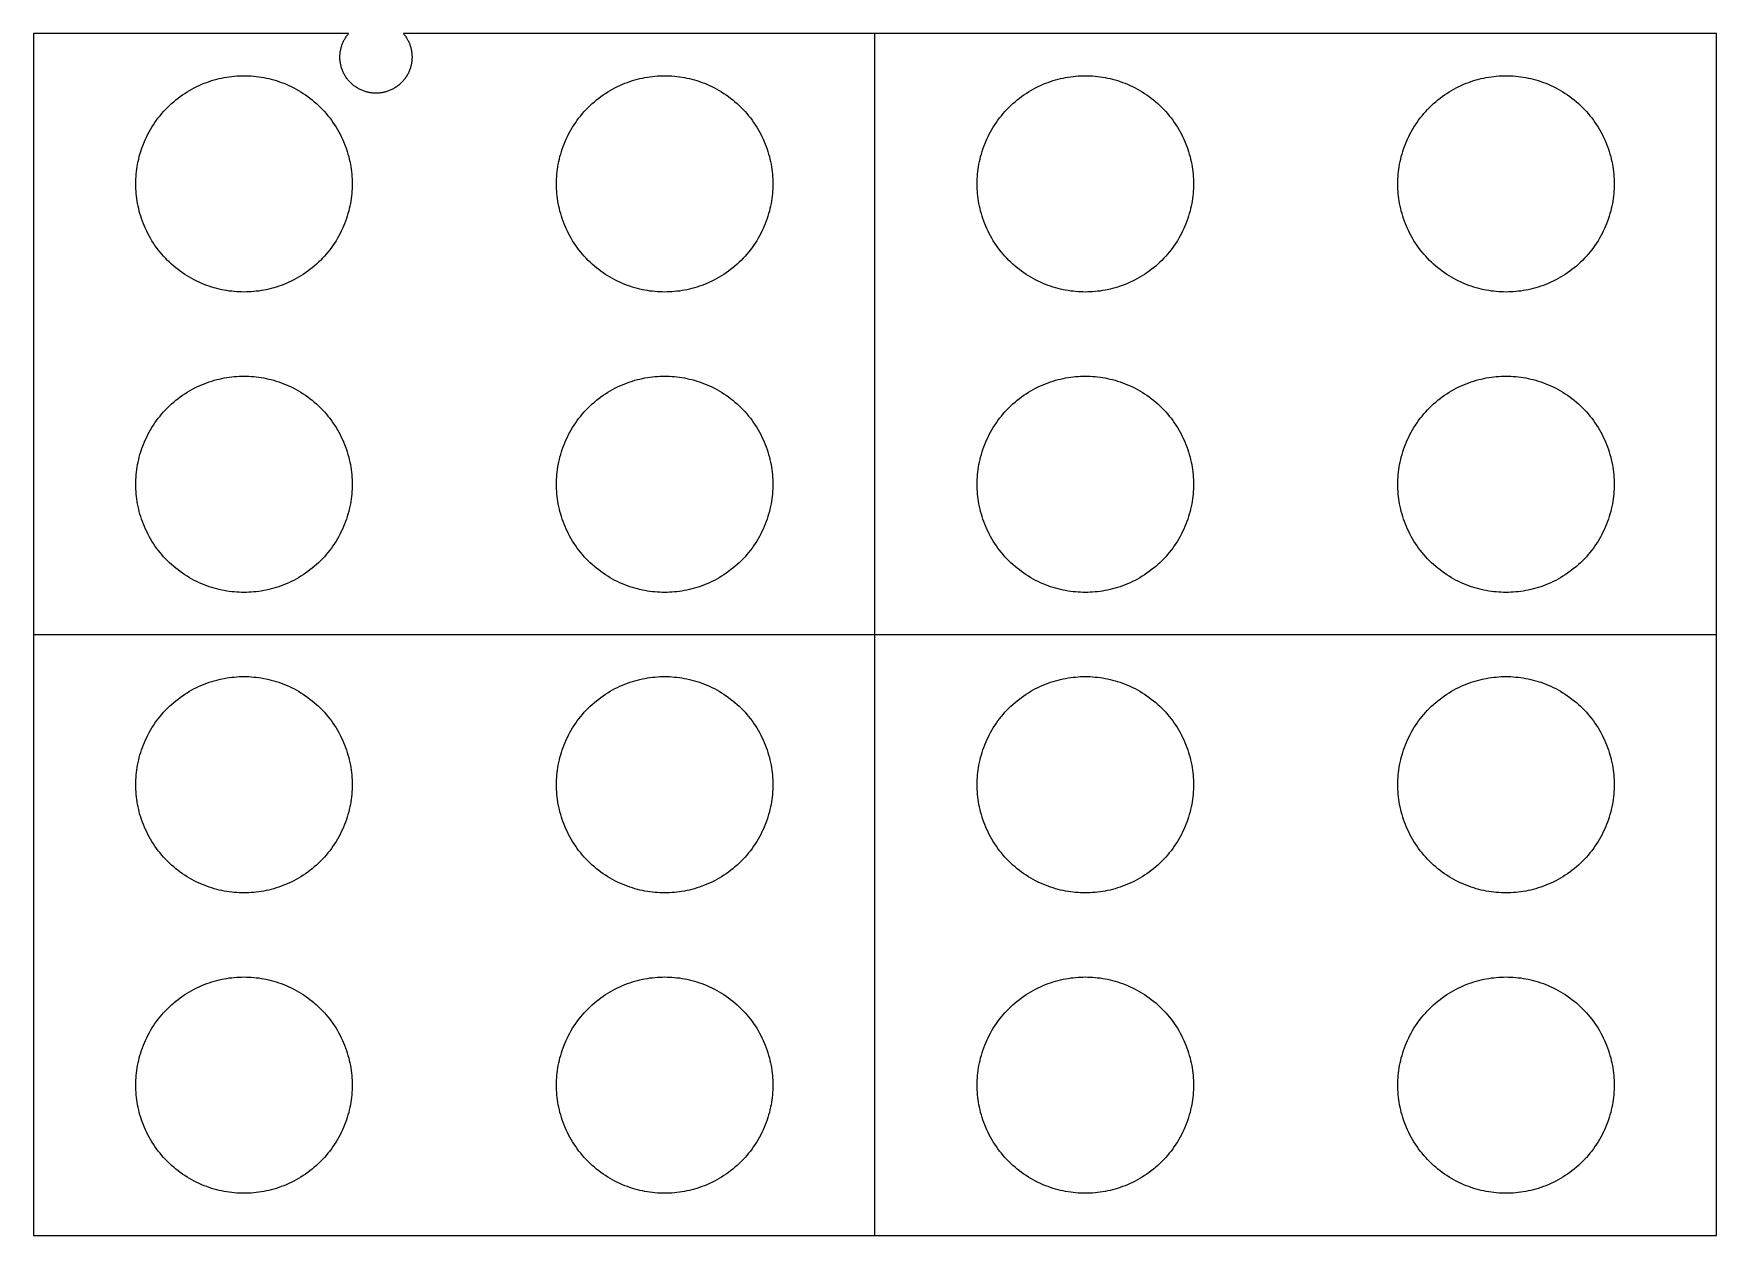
# Model space of a CAD drawing. Header units: millimetres. Extents: x -1467 to -767, y 409 to 909.
import ezdxf

# ---------------------------------------------------------------- set-up
doc = ezdxf.new("R2010")
doc.units = ezdxf.units.MM
doc.header["$MEASUREMENT"] = 0
doc.layers.add('Default', color=178, linetype='Continuous', true_color=0x000000)

msp = doc.modelspace()

# ---------------------------------------------------------------- linework, layer by layer
at = {"layer": 'Default'}
for points in [[(-1466.95, 908.7), (-1466.95, 408.7)], [(-1335.94, 908.7), (-1466.95, 908.7)], [(-1309.55, 898.94), (-1309.55, 898.61), (-1309.56, 898.27), (-1309.58, 897.93), (-1309.61, 897.59), (-1309.64, 897.25), (-1309.69, 896.91), (-1309.74, 896.56), (-1309.8, 896.21), (-1309.87, 895.86), (-1309.94, 895.51), (-1310.03, 895.16), (-1310.13, 894.81), (-1310.23, 894.46), (-1310.35, 894.11), (-1310.47, 893.77), (-1310.6, 893.42), (-1310.74, 893.07), (-1310.89, 892.73), (-1311.05, 892.39), (-1311.22, 892.05), (-1311.4, 891.72), (-1311.59, 891.38), (-1311.79, 891.06), (-1311.99, 890.73), (-1312.21, 890.41), (-1312.43, 890.1), (-1312.66, 889.79), (-1312.9, 889.49), (-1313.15, 889.19), (-1313.41, 888.9), (-1313.67, 888.61), (-1313.94, 888.33), (-1314.22, 888.06), (-1314.5, 887.8), (-1314.8, 887.54), (-1315.09, 887.3), (-1315.4, 887.06), (-1315.71, 886.82), (-1316.02, 886.6), (-1316.34, 886.39), (-1316.66, 886.18), (-1316.99, 885.98), (-1317.32, 885.8), (-1317.66, 885.62), (-1318, 885.45), (-1318.34, 885.29), (-1318.68, 885.14), (-1319.03, 884.99), (-1319.37, 884.86), (-1319.72, 884.74), (-1320.07, 884.62), (-1320.42, 884.52), (-1320.77, 884.42), (-1321.12, 884.34), (-1321.47, 884.26), (-1321.82, 884.19), (-1322.17, 884.13), (-1322.51, 884.08), (-1322.86, 884.04), (-1323.2, 884), (-1323.54, 883.97), (-1323.88, 883.96), (-1324.21, 883.94), (-1324.55, 883.94), (-1324.88, 883.94), (-1325.22, 883.96), (-1325.55, 883.97), (-1325.9, 884), (-1326.24, 884.04), (-1326.58, 884.08), (-1326.93, 884.13), (-1327.28, 884.19), (-1327.63, 884.26), (-1327.98, 884.34), (-1328.33, 884.42), (-1328.68, 884.52), (-1329.02, 884.62), (-1329.37, 884.74), (-1329.72, 884.86), (-1330.07, 884.99), (-1330.41, 885.14), (-1330.76, 885.29), (-1331.1, 885.45), (-1331.44, 885.62), (-1331.77, 885.8), (-1332.1, 885.98), (-1332.43, 886.18), (-1332.76, 886.39), (-1333.08, 886.6), (-1333.39, 886.82), (-1333.7, 887.06), (-1334, 887.3), (-1334.3, 887.54), (-1334.59, 887.8), (-1334.88, 888.06), (-1335.15, 888.33), (-1335.43, 888.61), (-1335.69, 888.9), (-1335.94, 889.19), (-1336.19, 889.49), (-1336.43, 889.79), (-1336.66, 890.1), (-1336.89, 890.41), (-1337.1, 890.73), (-1337.31, 891.06), (-1337.51, 891.38), (-1337.69, 891.72), (-1337.87, 892.05), (-1338.04, 892.39), (-1338.2, 892.73), (-1338.35, 893.07), (-1338.49, 893.42), (-1338.63, 893.77), (-1338.75, 894.11), (-1338.86, 894.46), (-1338.97, 894.81), (-1339.06, 895.16), (-1339.15, 895.51), (-1339.23, 895.86), (-1339.3, 896.21), (-1339.36, 896.56), (-1339.41, 896.91), (-1339.45, 897.25), (-1339.49, 897.59), (-1339.51, 897.93), (-1339.53, 898.27), (-1339.54, 898.61), (-1339.55, 898.94), (-1339.54, 899.24), (-1339.54, 899.55), (-1339.52, 899.85), (-1339.5, 900.16), (-1339.47, 900.47), (-1339.43, 900.78), (-1339.39, 901.1), (-1339.34, 901.41), (-1339.29, 901.73), (-1339.22, 902.05), (-1339.15, 902.36), (-1339.07, 902.68), (-1338.99, 903), (-1338.9, 903.31), (-1338.8, 903.63), (-1338.69, 903.95), (-1338.57, 904.26), (-1338.45, 904.58), (-1338.32, 904.89), (-1338.18, 905.2), (-1338.03, 905.51), (-1337.88, 905.82), (-1337.72, 906.12), (-1337.55, 906.42), (-1337.37, 906.72), (-1337.19, 907.02), (-1337, 907.31), (-1336.8, 907.6), (-1336.59, 907.88), (-1336.38, 908.16), (-1336.16, 908.43), (-1335.94, 908.7)], [(-766.95, 908.7), (-1313.16, 908.7)], [(-1313.16, 908.7), (-1312.93, 908.43), (-1312.72, 908.16), (-1312.5, 907.88), (-1312.3, 907.6), (-1312.1, 907.31), (-1311.91, 907.02), (-1311.72, 906.72), (-1311.55, 906.42), (-1311.38, 906.12), (-1311.22, 905.82), (-1311.06, 905.51), (-1310.92, 905.2), (-1310.78, 904.89), (-1310.65, 904.58), (-1310.52, 904.26), (-1310.41, 903.95), (-1310.3, 903.63), (-1310.2, 903.31), (-1310.11, 903), (-1310.02, 902.68), (-1309.94, 902.36), (-1309.87, 902.05), (-1309.81, 901.73), (-1309.75, 901.41), (-1309.7, 901.1), (-1309.66, 900.78), (-1309.63, 900.47), (-1309.6, 900.16), (-1309.58, 899.85), (-1309.56, 899.55), (-1309.55, 899.24), (-1309.55, 898.94)], [(-1116.95, 408.7), (-1116.95, 908.7)], [(-766.95, 408.7), (-766.95, 908.7)], [(-1466.95, 658.7), (-766.95, 658.7)], [(-1466.95, 408.7), (-766.95, 408.7)]]:
    msp.add_lwpolyline(points, dxfattribs=at)
for points in [[(-1334.45, 846.2), (-1334.46, 845.21), (-1334.49, 844.2), (-1334.55, 843.18), (-1334.63, 842.16), (-1334.74, 841.13), (-1334.86, 840.1), (-1335.02, 839.06), (-1335.2, 838.02), (-1335.41, 836.97), (-1335.64, 835.92), (-1335.9, 834.87), (-1336.19, 833.82), (-1336.5, 832.77), (-1336.84, 831.73), (-1337.21, 830.68), (-1337.61, 829.64), (-1338.03, 828.6), (-1338.49, 827.57), (-1338.97, 826.55), (-1339.48, 825.54), (-1340.01, 824.53), (-1340.58, 823.54), (-1341.17, 822.55), (-1341.78, 821.58), (-1342.43, 820.62), (-1343.1, 819.68), (-1343.79, 818.75), (-1344.51, 817.84), (-1345.26, 816.95), (-1346.02, 816.07), (-1346.82, 815.22), (-1347.63, 814.38), (-1348.46, 813.57), (-1349.32, 812.78), (-1350.19, 812.01), (-1351.08, 811.27), (-1352, 810.55), (-1352.92, 809.85), (-1353.87, 809.18), (-1354.82, 808.54), (-1355.8, 807.92), (-1356.78, 807.33), (-1357.77, 806.77), (-1358.78, 806.23), (-1359.79, 805.72), (-1360.82, 805.24), (-1361.85, 804.79), (-1362.88, 804.36), (-1363.92, 803.97), (-1364.97, 803.6), (-1366.02, 803.26), (-1367.07, 802.94), (-1368.12, 802.65), (-1369.17, 802.39), (-1370.21, 802.16), (-1371.26, 801.96), (-1372.3, 801.78), (-1373.34, 801.62), (-1374.38, 801.49), (-1375.4, 801.39), (-1376.43, 801.31), (-1377.44, 801.25), (-1378.45, 801.22), (-1379.45, 801.2), (-1380.45, 801.22), (-1381.45, 801.25), (-1382.47, 801.31), (-1383.49, 801.39), (-1384.52, 801.49), (-1385.55, 801.62), (-1386.59, 801.78), (-1387.64, 801.96), (-1388.68, 802.16), (-1389.73, 802.39), (-1390.78, 802.65), (-1391.83, 802.94), (-1392.88, 803.26), (-1393.93, 803.6), (-1394.97, 803.97), (-1396.01, 804.36), (-1397.05, 804.79), (-1398.08, 805.24), (-1399.1, 805.72), (-1400.12, 806.23), (-1401.12, 806.77), (-1402.12, 807.33), (-1403.1, 807.92), (-1404.07, 808.54), (-1405.03, 809.18), (-1405.97, 809.85), (-1406.9, 810.55), (-1407.81, 811.27), (-1408.7, 812.01), (-1409.58, 812.78), (-1410.43, 813.57), (-1411.27, 814.38), (-1412.08, 815.22), (-1412.87, 816.07), (-1413.64, 816.95), (-1414.38, 817.84), (-1415.1, 818.75), (-1415.8, 819.68), (-1416.47, 820.62), (-1417.11, 821.58), (-1417.73, 822.55), (-1418.32, 823.54), (-1418.88, 824.53), (-1419.42, 825.54), (-1419.93, 826.55), (-1420.41, 827.57), (-1420.86, 828.6), (-1421.29, 829.64), (-1421.69, 830.68), (-1422.06, 831.73), (-1422.4, 832.77), (-1422.71, 833.82), (-1423, 834.87), (-1423.26, 835.92), (-1423.49, 836.97), (-1423.7, 838.02), (-1423.88, 839.06), (-1424.03, 840.1), (-1424.16, 841.13), (-1424.27, 842.16), (-1424.35, 843.18), (-1424.4, 844.2), (-1424.44, 845.21), (-1424.45, 846.2), (-1424.44, 847.2), (-1424.4, 848.21), (-1424.35, 849.23), (-1424.27, 850.25), (-1424.16, 851.28), (-1424.03, 852.31), (-1423.88, 853.35), (-1423.7, 854.39), (-1423.49, 855.44), (-1423.26, 856.49), (-1423, 857.54), (-1422.71, 858.59), (-1422.4, 859.64), (-1422.06, 860.68), (-1421.69, 861.73), (-1421.29, 862.77), (-1420.86, 863.8), (-1420.41, 864.83), (-1419.93, 865.86), (-1419.42, 866.87), (-1418.88, 867.88), (-1418.32, 868.87), (-1417.73, 869.86), (-1417.11, 870.83), (-1416.47, 871.79), (-1415.8, 872.73), (-1415.1, 873.66), (-1414.38, 874.57), (-1413.64, 875.46), (-1412.87, 876.34), (-1412.08, 877.19), (-1411.27, 878.02), (-1410.43, 878.84), (-1409.58, 879.63), (-1408.7, 880.4), (-1407.81, 881.14), (-1406.9, 881.86), (-1405.97, 882.56), (-1405.03, 883.23), (-1404.07, 883.87), (-1403.1, 884.49), (-1402.12, 885.08), (-1401.12, 885.64), (-1400.12, 886.18), (-1399.1, 886.69), (-1398.08, 887.17), (-1397.05, 887.62), (-1396.01, 888.04), (-1394.97, 888.44), (-1393.93, 888.81), (-1392.88, 889.15), (-1391.83, 889.47), (-1390.78, 889.75), (-1389.73, 890.01), (-1388.68, 890.25), (-1387.64, 890.45), (-1386.59, 890.63), (-1385.55, 890.79), (-1384.52, 890.92), (-1383.49, 891.02), (-1382.47, 891.1), (-1381.45, 891.16), (-1380.45, 891.19), (-1379.45, 891.2), (-1378.45, 891.19), (-1377.44, 891.16), (-1376.43, 891.1), (-1375.4, 891.02), (-1374.38, 890.92), (-1373.34, 890.79), (-1372.3, 890.63), (-1371.26, 890.45), (-1370.21, 890.25), (-1369.17, 890.01), (-1368.12, 889.75), (-1367.07, 889.47), (-1366.02, 889.15), (-1364.97, 888.81), (-1363.92, 888.44), (-1362.88, 888.04), (-1361.85, 887.62), (-1360.82, 887.17), (-1359.79, 886.69), (-1358.78, 886.18), (-1357.77, 885.64), (-1356.78, 885.08), (-1355.8, 884.49), (-1354.82, 883.87), (-1353.87, 883.23), (-1352.92, 882.56), (-1352, 881.86), (-1351.08, 881.14), (-1350.19, 880.4), (-1349.32, 879.63), (-1348.46, 878.84), (-1347.63, 878.02), (-1346.82, 877.19), (-1346.02, 876.34), (-1345.26, 875.46), (-1344.51, 874.57), (-1343.79, 873.66), (-1343.1, 872.73), (-1342.43, 871.79), (-1341.78, 870.83), (-1341.17, 869.86), (-1340.58, 868.87), (-1340.01, 867.88), (-1339.48, 866.87), (-1338.97, 865.86), (-1338.49, 864.83), (-1338.03, 863.8), (-1337.61, 862.77), (-1337.21, 861.73), (-1336.84, 860.68), (-1336.5, 859.64), (-1336.19, 858.59), (-1335.9, 857.54), (-1335.64, 856.49), (-1335.41, 855.44), (-1335.2, 854.39), (-1335.02, 853.35), (-1334.86, 852.31), (-1334.74, 851.28), (-1334.63, 850.25), (-1334.55, 849.23), (-1334.49, 848.21), (-1334.46, 847.2)], [(-1159.45, 846.2), (-1159.46, 845.21), (-1159.49, 844.2), (-1159.55, 843.18), (-1159.63, 842.16), (-1159.74, 841.13), (-1159.86, 840.1), (-1160.02, 839.06), (-1160.2, 838.02), (-1160.41, 836.97), (-1160.64, 835.92), (-1160.9, 834.87), (-1161.19, 833.82), (-1161.5, 832.77), (-1161.84, 831.73), (-1162.21, 830.68), (-1162.61, 829.64), (-1163.03, 828.6), (-1163.49, 827.57), (-1163.97, 826.55), (-1164.48, 825.54), (-1165.01, 824.53), (-1165.58, 823.54), (-1166.17, 822.55), (-1166.78, 821.58), (-1167.43, 820.62), (-1168.1, 819.68), (-1168.79, 818.75), (-1169.51, 817.84), (-1170.26, 816.95), (-1171.02, 816.07), (-1171.82, 815.22), (-1172.63, 814.38), (-1173.46, 813.57), (-1174.32, 812.78), (-1175.19, 812.01), (-1176.08, 811.27), (-1177, 810.55), (-1177.92, 809.85), (-1178.87, 809.18), (-1179.82, 808.54), (-1180.8, 807.92), (-1181.78, 807.33), (-1182.77, 806.77), (-1183.78, 806.23), (-1184.79, 805.72), (-1185.82, 805.24), (-1186.85, 804.79), (-1187.88, 804.36), (-1188.92, 803.97), (-1189.97, 803.6), (-1191.02, 803.26), (-1192.07, 802.94), (-1193.12, 802.65), (-1194.17, 802.39), (-1195.21, 802.16), (-1196.26, 801.96), (-1197.3, 801.78), (-1198.34, 801.62), (-1199.38, 801.49), (-1200.4, 801.39), (-1201.43, 801.31), (-1202.44, 801.25), (-1203.45, 801.22), (-1204.45, 801.2), (-1205.45, 801.22), (-1206.45, 801.25), (-1207.47, 801.31), (-1208.49, 801.39), (-1209.52, 801.49), (-1210.55, 801.62), (-1211.59, 801.78), (-1212.64, 801.96), (-1213.68, 802.16), (-1214.73, 802.39), (-1215.78, 802.65), (-1216.83, 802.94), (-1217.88, 803.26), (-1218.93, 803.6), (-1219.97, 803.97), (-1221.01, 804.36), (-1222.05, 804.79), (-1223.08, 805.24), (-1224.1, 805.72), (-1225.12, 806.23), (-1226.12, 806.77), (-1227.12, 807.33), (-1228.1, 807.92), (-1229.07, 808.54), (-1230.03, 809.18), (-1230.97, 809.85), (-1231.9, 810.55), (-1232.81, 811.27), (-1233.7, 812.01), (-1234.58, 812.78), (-1235.43, 813.57), (-1236.27, 814.38), (-1237.08, 815.22), (-1237.87, 816.07), (-1238.64, 816.95), (-1239.38, 817.84), (-1240.1, 818.75), (-1240.8, 819.68), (-1241.47, 820.62), (-1242.11, 821.58), (-1242.73, 822.55), (-1243.32, 823.54), (-1243.88, 824.53), (-1244.42, 825.54), (-1244.93, 826.55), (-1245.41, 827.57), (-1245.86, 828.6), (-1246.29, 829.64), (-1246.69, 830.68), (-1247.06, 831.73), (-1247.4, 832.77), (-1247.71, 833.82), (-1248, 834.87), (-1248.26, 835.92), (-1248.49, 836.97), (-1248.7, 838.02), (-1248.88, 839.06), (-1249.03, 840.1), (-1249.16, 841.13), (-1249.27, 842.16), (-1249.35, 843.18), (-1249.4, 844.2), (-1249.44, 845.21), (-1249.45, 846.2), (-1249.44, 847.2), (-1249.4, 848.21), (-1249.35, 849.23), (-1249.27, 850.25), (-1249.16, 851.28), (-1249.03, 852.31), (-1248.88, 853.35), (-1248.7, 854.39), (-1248.49, 855.44), (-1248.26, 856.49), (-1248, 857.54), (-1247.71, 858.59), (-1247.4, 859.64), (-1247.06, 860.68), (-1246.69, 861.73), (-1246.29, 862.77), (-1245.86, 863.8), (-1245.41, 864.83), (-1244.93, 865.86), (-1244.42, 866.87), (-1243.88, 867.88), (-1243.32, 868.87), (-1242.73, 869.86), (-1242.11, 870.83), (-1241.47, 871.79), (-1240.8, 872.73), (-1240.1, 873.66), (-1239.38, 874.57), (-1238.64, 875.46), (-1237.87, 876.34), (-1237.08, 877.19), (-1236.27, 878.02), (-1235.43, 878.84), (-1234.58, 879.63), (-1233.7, 880.4), (-1232.81, 881.14), (-1231.9, 881.86), (-1230.97, 882.56), (-1230.03, 883.23), (-1229.07, 883.87), (-1228.1, 884.49), (-1227.12, 885.08), (-1226.12, 885.64), (-1225.12, 886.18), (-1224.1, 886.69), (-1223.08, 887.17), (-1222.05, 887.62), (-1221.01, 888.04), (-1219.97, 888.44), (-1218.93, 888.81), (-1217.88, 889.15), (-1216.83, 889.47), (-1215.78, 889.75), (-1214.73, 890.01), (-1213.68, 890.25), (-1212.64, 890.45), (-1211.59, 890.63), (-1210.55, 890.79), (-1209.52, 890.92), (-1208.49, 891.02), (-1207.47, 891.1), (-1206.45, 891.16), (-1205.45, 891.19), (-1204.45, 891.2), (-1203.45, 891.19), (-1202.44, 891.16), (-1201.43, 891.1), (-1200.4, 891.02), (-1199.38, 890.92), (-1198.34, 890.79), (-1197.3, 890.63), (-1196.26, 890.45), (-1195.21, 890.25), (-1194.17, 890.01), (-1193.12, 889.75), (-1192.07, 889.47), (-1191.02, 889.15), (-1189.97, 888.81), (-1188.92, 888.44), (-1187.88, 888.04), (-1186.85, 887.62), (-1185.82, 887.17), (-1184.79, 886.69), (-1183.78, 886.18), (-1182.77, 885.64), (-1181.78, 885.08), (-1180.8, 884.49), (-1179.82, 883.87), (-1178.87, 883.23), (-1177.92, 882.56), (-1177, 881.86), (-1176.08, 881.14), (-1175.19, 880.4), (-1174.32, 879.63), (-1173.46, 878.84), (-1172.63, 878.02), (-1171.82, 877.19), (-1171.02, 876.34), (-1170.26, 875.46), (-1169.51, 874.57), (-1168.79, 873.66), (-1168.1, 872.73), (-1167.43, 871.79), (-1166.78, 870.83), (-1166.17, 869.86), (-1165.58, 868.87), (-1165.01, 867.88), (-1164.48, 866.87), (-1163.97, 865.86), (-1163.49, 864.83), (-1163.03, 863.8), (-1162.61, 862.77), (-1162.21, 861.73), (-1161.84, 860.68), (-1161.5, 859.64), (-1161.19, 858.59), (-1160.9, 857.54), (-1160.64, 856.49), (-1160.41, 855.44), (-1160.2, 854.39), (-1160.02, 853.35), (-1159.86, 852.31), (-1159.74, 851.28), (-1159.63, 850.25), (-1159.55, 849.23), (-1159.49, 848.21), (-1159.46, 847.2)], [(-984.45, 846.2), (-984.46, 845.21), (-984.49, 844.2), (-984.55, 843.18), (-984.63, 842.16), (-984.74, 841.13), (-984.86, 840.1), (-985.02, 839.06), (-985.2, 838.02), (-985.41, 836.97), (-985.64, 835.92), (-985.9, 834.87), (-986.19, 833.82), (-986.5, 832.77), (-986.84, 831.73), (-987.21, 830.68), (-987.61, 829.64), (-988.03, 828.6), (-988.49, 827.57), (-988.97, 826.55), (-989.48, 825.54), (-990.01, 824.53), (-990.58, 823.54), (-991.17, 822.55), (-991.78, 821.58), (-992.43, 820.62), (-993.1, 819.68), (-993.79, 818.75), (-994.51, 817.84), (-995.26, 816.95), (-996.02, 816.07), (-996.82, 815.22), (-997.63, 814.38), (-998.46, 813.57), (-999.32, 812.78), (-1000.19, 812.01), (-1001.08, 811.27), (-1002, 810.55), (-1002.92, 809.85), (-1003.87, 809.18), (-1004.82, 808.54), (-1005.8, 807.92), (-1006.78, 807.33), (-1007.77, 806.77), (-1008.78, 806.23), (-1009.79, 805.72), (-1010.82, 805.24), (-1011.85, 804.79), (-1012.88, 804.36), (-1013.92, 803.97), (-1014.97, 803.6), (-1016.02, 803.26), (-1017.07, 802.94), (-1018.12, 802.65), (-1019.17, 802.39), (-1020.21, 802.16), (-1021.26, 801.96), (-1022.3, 801.78), (-1023.34, 801.62), (-1024.38, 801.49), (-1025.4, 801.39), (-1026.43, 801.31), (-1027.44, 801.25), (-1028.45, 801.22), (-1029.45, 801.2), (-1030.45, 801.22), (-1031.45, 801.25), (-1032.47, 801.31), (-1033.49, 801.39), (-1034.52, 801.49), (-1035.55, 801.62), (-1036.59, 801.78), (-1037.64, 801.96), (-1038.68, 802.16), (-1039.73, 802.39), (-1040.78, 802.65), (-1041.83, 802.94), (-1042.88, 803.26), (-1043.93, 803.6), (-1044.97, 803.97), (-1046.01, 804.36), (-1047.05, 804.79), (-1048.08, 805.24), (-1049.1, 805.72), (-1050.12, 806.23), (-1051.12, 806.77), (-1052.12, 807.33), (-1053.1, 807.92), (-1054.07, 808.54), (-1055.03, 809.18), (-1055.97, 809.85), (-1056.9, 810.55), (-1057.81, 811.27), (-1058.7, 812.01), (-1059.58, 812.78), (-1060.43, 813.57), (-1061.27, 814.38), (-1062.08, 815.22), (-1062.87, 816.07), (-1063.64, 816.95), (-1064.38, 817.84), (-1065.1, 818.75), (-1065.8, 819.68), (-1066.47, 820.62), (-1067.11, 821.58), (-1067.73, 822.55), (-1068.32, 823.54), (-1068.88, 824.53), (-1069.42, 825.54), (-1069.93, 826.55), (-1070.41, 827.57), (-1070.86, 828.6), (-1071.29, 829.64), (-1071.69, 830.68), (-1072.06, 831.73), (-1072.4, 832.77), (-1072.71, 833.82), (-1073, 834.87), (-1073.26, 835.92), (-1073.49, 836.97), (-1073.7, 838.02), (-1073.88, 839.06), (-1074.03, 840.1), (-1074.16, 841.13), (-1074.27, 842.16), (-1074.35, 843.18), (-1074.4, 844.2), (-1074.44, 845.21), (-1074.45, 846.2), (-1074.44, 847.2), (-1074.4, 848.21), (-1074.35, 849.23), (-1074.27, 850.25), (-1074.16, 851.28), (-1074.03, 852.31), (-1073.88, 853.35), (-1073.7, 854.39), (-1073.49, 855.44), (-1073.26, 856.49), (-1073, 857.54), (-1072.71, 858.59), (-1072.4, 859.64), (-1072.06, 860.68), (-1071.69, 861.73), (-1071.29, 862.77), (-1070.86, 863.8), (-1070.41, 864.83), (-1069.93, 865.86), (-1069.42, 866.87), (-1068.88, 867.88), (-1068.32, 868.87), (-1067.73, 869.86), (-1067.11, 870.83), (-1066.47, 871.79), (-1065.8, 872.73), (-1065.1, 873.66), (-1064.38, 874.57), (-1063.64, 875.46), (-1062.87, 876.34), (-1062.08, 877.19), (-1061.27, 878.02), (-1060.43, 878.84), (-1059.58, 879.63), (-1058.7, 880.4), (-1057.81, 881.14), (-1056.9, 881.86), (-1055.97, 882.56), (-1055.03, 883.23), (-1054.07, 883.87), (-1053.1, 884.49), (-1052.12, 885.08), (-1051.12, 885.64), (-1050.12, 886.18), (-1049.1, 886.69), (-1048.08, 887.17), (-1047.05, 887.62), (-1046.01, 888.04), (-1044.97, 888.44), (-1043.93, 888.81), (-1042.88, 889.15), (-1041.83, 889.47), (-1040.78, 889.75), (-1039.73, 890.01), (-1038.68, 890.25), (-1037.64, 890.45), (-1036.59, 890.63), (-1035.55, 890.79), (-1034.52, 890.92), (-1033.49, 891.02), (-1032.47, 891.1), (-1031.45, 891.16), (-1030.45, 891.19), (-1029.45, 891.2), (-1028.45, 891.19), (-1027.44, 891.16), (-1026.43, 891.1), (-1025.4, 891.02), (-1024.38, 890.92), (-1023.34, 890.79), (-1022.3, 890.63), (-1021.26, 890.45), (-1020.21, 890.25), (-1019.17, 890.01), (-1018.12, 889.75), (-1017.07, 889.47), (-1016.02, 889.15), (-1014.97, 888.81), (-1013.92, 888.44), (-1012.88, 888.04), (-1011.85, 887.62), (-1010.82, 887.17), (-1009.79, 886.69), (-1008.78, 886.18), (-1007.77, 885.64), (-1006.78, 885.08), (-1005.8, 884.49), (-1004.82, 883.87), (-1003.87, 883.23), (-1002.92, 882.56), (-1002, 881.86), (-1001.08, 881.14), (-1000.19, 880.4), (-999.32, 879.63), (-998.46, 878.84), (-997.63, 878.02), (-996.82, 877.19), (-996.02, 876.34), (-995.26, 875.46), (-994.51, 874.57), (-993.79, 873.66), (-993.1, 872.73), (-992.43, 871.79), (-991.78, 870.83), (-991.17, 869.86), (-990.58, 868.87), (-990.01, 867.88), (-989.48, 866.87), (-988.97, 865.86), (-988.49, 864.83), (-988.03, 863.8), (-987.61, 862.77), (-987.21, 861.73), (-986.84, 860.68), (-986.5, 859.64), (-986.19, 858.59), (-985.9, 857.54), (-985.64, 856.49), (-985.41, 855.44), (-985.2, 854.39), (-985.02, 853.35), (-984.86, 852.31), (-984.74, 851.28), (-984.63, 850.25), (-984.55, 849.23), (-984.49, 848.21), (-984.46, 847.2)], [(-809.45, 846.2), (-809.46, 845.21), (-809.49, 844.2), (-809.55, 843.18), (-809.63, 842.16), (-809.74, 841.13), (-809.86, 840.1), (-810.02, 839.06), (-810.2, 838.02), (-810.41, 836.97), (-810.64, 835.92), (-810.9, 834.87), (-811.19, 833.82), (-811.5, 832.77), (-811.84, 831.73), (-812.21, 830.68), (-812.61, 829.64), (-813.03, 828.6), (-813.49, 827.57), (-813.97, 826.55), (-814.48, 825.54), (-815.01, 824.53), (-815.58, 823.54), (-816.17, 822.55), (-816.78, 821.58), (-817.43, 820.62), (-818.1, 819.68), (-818.79, 818.75), (-819.51, 817.84), (-820.26, 816.95), (-821.02, 816.07), (-821.82, 815.22), (-822.63, 814.38), (-823.46, 813.57), (-824.32, 812.78), (-825.19, 812.01), (-826.08, 811.27), (-827, 810.55), (-827.92, 809.85), (-828.87, 809.18), (-829.82, 808.54), (-830.8, 807.92), (-831.78, 807.33), (-832.77, 806.77), (-833.78, 806.23), (-834.79, 805.72), (-835.82, 805.24), (-836.85, 804.79), (-837.88, 804.36), (-838.92, 803.97), (-839.97, 803.6), (-841.02, 803.26), (-842.07, 802.94), (-843.12, 802.65), (-844.17, 802.39), (-845.21, 802.16), (-846.26, 801.96), (-847.3, 801.78), (-848.34, 801.62), (-849.38, 801.49), (-850.4, 801.39), (-851.43, 801.31), (-852.44, 801.25), (-853.45, 801.22), (-854.45, 801.2), (-855.45, 801.22), (-856.45, 801.25), (-857.47, 801.31), (-858.49, 801.39), (-859.52, 801.49), (-860.55, 801.62), (-861.59, 801.78), (-862.64, 801.96), (-863.68, 802.16), (-864.73, 802.39), (-865.78, 802.65), (-866.83, 802.94), (-867.88, 803.26), (-868.93, 803.6), (-869.97, 803.97), (-871.01, 804.36), (-872.05, 804.79), (-873.08, 805.24), (-874.1, 805.72), (-875.12, 806.23), (-876.12, 806.77), (-877.12, 807.33), (-878.1, 807.92), (-879.07, 808.54), (-880.03, 809.18), (-880.97, 809.85), (-881.9, 810.55), (-882.81, 811.27), (-883.7, 812.01), (-884.58, 812.78), (-885.43, 813.57), (-886.27, 814.38), (-887.08, 815.22), (-887.87, 816.07), (-888.64, 816.95), (-889.38, 817.84), (-890.1, 818.75), (-890.8, 819.68), (-891.47, 820.62), (-892.11, 821.58), (-892.73, 822.55), (-893.32, 823.54), (-893.88, 824.53), (-894.42, 825.54), (-894.93, 826.55), (-895.41, 827.57), (-895.86, 828.6), (-896.29, 829.64), (-896.69, 830.68), (-897.06, 831.73), (-897.4, 832.77), (-897.71, 833.82), (-898, 834.87), (-898.26, 835.92), (-898.49, 836.97), (-898.7, 838.02), (-898.88, 839.06), (-899.03, 840.1), (-899.16, 841.13), (-899.27, 842.16), (-899.35, 843.18), (-899.4, 844.2), (-899.44, 845.21), (-899.45, 846.2), (-899.44, 847.2), (-899.4, 848.21), (-899.35, 849.23), (-899.27, 850.25), (-899.16, 851.28), (-899.03, 852.31), (-898.88, 853.35), (-898.7, 854.39), (-898.49, 855.44), (-898.26, 856.49), (-898, 857.54), (-897.71, 858.59), (-897.4, 859.64), (-897.06, 860.68), (-896.69, 861.73), (-896.29, 862.77), (-895.86, 863.8), (-895.41, 864.83), (-894.93, 865.86), (-894.42, 866.87), (-893.88, 867.88), (-893.32, 868.87), (-892.73, 869.86), (-892.11, 870.83), (-891.47, 871.79), (-890.8, 872.73), (-890.1, 873.66), (-889.38, 874.57), (-888.64, 875.46), (-887.87, 876.34), (-887.08, 877.19), (-886.27, 878.02), (-885.43, 878.84), (-884.58, 879.63), (-883.7, 880.4), (-882.81, 881.14), (-881.9, 881.86), (-880.97, 882.56), (-880.03, 883.23), (-879.07, 883.87), (-878.1, 884.49), (-877.12, 885.08), (-876.12, 885.64), (-875.12, 886.18), (-874.1, 886.69), (-873.08, 887.17), (-872.05, 887.62), (-871.01, 888.04), (-869.97, 888.44), (-868.93, 888.81), (-867.88, 889.15), (-866.83, 889.47), (-865.78, 889.75), (-864.73, 890.01), (-863.68, 890.25), (-862.64, 890.45), (-861.59, 890.63), (-860.55, 890.79), (-859.52, 890.92), (-858.49, 891.02), (-857.47, 891.1), (-856.45, 891.16), (-855.45, 891.19), (-854.45, 891.2), (-853.45, 891.19), (-852.44, 891.16), (-851.43, 891.1), (-850.4, 891.02), (-849.38, 890.92), (-848.34, 890.79), (-847.3, 890.63), (-846.26, 890.45), (-845.21, 890.25), (-844.17, 890.01), (-843.12, 889.75), (-842.07, 889.47), (-841.02, 889.15), (-839.97, 888.81), (-838.92, 888.44), (-837.88, 888.04), (-836.85, 887.62), (-835.82, 887.17), (-834.79, 886.69), (-833.78, 886.18), (-832.77, 885.64), (-831.78, 885.08), (-830.8, 884.49), (-829.82, 883.87), (-828.87, 883.23), (-827.92, 882.56), (-827, 881.86), (-826.08, 881.14), (-825.19, 880.4), (-824.32, 879.63), (-823.46, 878.84), (-822.63, 878.02), (-821.82, 877.19), (-821.02, 876.34), (-820.26, 875.46), (-819.51, 874.57), (-818.79, 873.66), (-818.1, 872.73), (-817.43, 871.79), (-816.78, 870.83), (-816.17, 869.86), (-815.58, 868.87), (-815.01, 867.88), (-814.48, 866.87), (-813.97, 865.86), (-813.49, 864.83), (-813.03, 863.8), (-812.61, 862.77), (-812.21, 861.73), (-811.84, 860.68), (-811.5, 859.64), (-811.19, 858.59), (-810.9, 857.54), (-810.64, 856.49), (-810.41, 855.44), (-810.2, 854.39), (-810.02, 853.35), (-809.86, 852.31), (-809.74, 851.28), (-809.63, 850.25), (-809.55, 849.23), (-809.49, 848.21), (-809.46, 847.2)], [(-1334.45, 721.2), (-1334.46, 720.21), (-1334.49, 719.2), (-1334.55, 718.18), (-1334.63, 717.16), (-1334.74, 716.13), (-1334.86, 715.1), (-1335.02, 714.06), (-1335.2, 713.02), (-1335.41, 711.97), (-1335.64, 710.92), (-1335.9, 709.87), (-1336.19, 708.82), (-1336.5, 707.77), (-1336.84, 706.73), (-1337.21, 705.68), (-1337.61, 704.64), (-1338.03, 703.6), (-1338.49, 702.57), (-1338.97, 701.55), (-1339.48, 700.54), (-1340.01, 699.53), (-1340.58, 698.54), (-1341.17, 697.55), (-1341.78, 696.58), (-1342.43, 695.62), (-1343.1, 694.68), (-1343.79, 693.75), (-1344.51, 692.84), (-1345.26, 691.95), (-1346.02, 691.07), (-1346.82, 690.22), (-1347.63, 689.38), (-1348.46, 688.57), (-1349.32, 687.78), (-1350.19, 687.01), (-1351.08, 686.27), (-1352, 685.55), (-1352.92, 684.85), (-1353.87, 684.18), (-1354.82, 683.54), (-1355.8, 682.92), (-1356.78, 682.33), (-1357.77, 681.77), (-1358.78, 681.23), (-1359.79, 680.72), (-1360.82, 680.24), (-1361.85, 679.79), (-1362.88, 679.36), (-1363.92, 678.97), (-1364.97, 678.6), (-1366.02, 678.26), (-1367.07, 677.94), (-1368.12, 677.65), (-1369.17, 677.39), (-1370.21, 677.16), (-1371.26, 676.96), (-1372.3, 676.78), (-1373.34, 676.62), (-1374.38, 676.49), (-1375.4, 676.39), (-1376.43, 676.31), (-1377.44, 676.25), (-1378.45, 676.22), (-1379.45, 676.2), (-1380.45, 676.22), (-1381.45, 676.25), (-1382.47, 676.31), (-1383.49, 676.39), (-1384.52, 676.49), (-1385.55, 676.62), (-1386.59, 676.78), (-1387.64, 676.96), (-1388.68, 677.16), (-1389.73, 677.39), (-1390.78, 677.65), (-1391.83, 677.94), (-1392.88, 678.26), (-1393.93, 678.6), (-1394.97, 678.97), (-1396.01, 679.36), (-1397.05, 679.79), (-1398.08, 680.24), (-1399.1, 680.72), (-1400.12, 681.23), (-1401.12, 681.77), (-1402.12, 682.33), (-1403.1, 682.92), (-1404.07, 683.54), (-1405.03, 684.18), (-1405.97, 684.85), (-1406.9, 685.55), (-1407.81, 686.27), (-1408.7, 687.01), (-1409.58, 687.78), (-1410.43, 688.57), (-1411.27, 689.38), (-1412.08, 690.22), (-1412.87, 691.07), (-1413.64, 691.95), (-1414.38, 692.84), (-1415.1, 693.75), (-1415.8, 694.68), (-1416.47, 695.62), (-1417.11, 696.58), (-1417.73, 697.55), (-1418.32, 698.54), (-1418.88, 699.53), (-1419.42, 700.54), (-1419.93, 701.55), (-1420.41, 702.57), (-1420.86, 703.6), (-1421.29, 704.64), (-1421.69, 705.68), (-1422.06, 706.73), (-1422.4, 707.77), (-1422.71, 708.82), (-1423, 709.87), (-1423.26, 710.92), (-1423.49, 711.97), (-1423.7, 713.02), (-1423.88, 714.06), (-1424.03, 715.1), (-1424.16, 716.13), (-1424.27, 717.16), (-1424.35, 718.18), (-1424.4, 719.2), (-1424.44, 720.21), (-1424.45, 721.2), (-1424.44, 722.2), (-1424.4, 723.21), (-1424.35, 724.23), (-1424.27, 725.25), (-1424.16, 726.28), (-1424.03, 727.31), (-1423.88, 728.35), (-1423.7, 729.39), (-1423.49, 730.44), (-1423.26, 731.49), (-1423, 732.54), (-1422.71, 733.59), (-1422.4, 734.64), (-1422.06, 735.68), (-1421.69, 736.73), (-1421.29, 737.77), (-1420.86, 738.8), (-1420.41, 739.83), (-1419.93, 740.86), (-1419.42, 741.87), (-1418.88, 742.88), (-1418.32, 743.87), (-1417.73, 744.86), (-1417.11, 745.83), (-1416.47, 746.79), (-1415.8, 747.73), (-1415.1, 748.66), (-1414.38, 749.57), (-1413.64, 750.46), (-1412.87, 751.34), (-1412.08, 752.19), (-1411.27, 753.02), (-1410.43, 753.84), (-1409.58, 754.63), (-1408.7, 755.4), (-1407.81, 756.14), (-1406.9, 756.86), (-1405.97, 757.56), (-1405.03, 758.23), (-1404.07, 758.87), (-1403.1, 759.49), (-1402.12, 760.08), (-1401.12, 760.64), (-1400.12, 761.18), (-1399.1, 761.69), (-1398.08, 762.17), (-1397.05, 762.62), (-1396.01, 763.04), (-1394.97, 763.44), (-1393.93, 763.81), (-1392.88, 764.15), (-1391.83, 764.47), (-1390.78, 764.75), (-1389.73, 765.01), (-1388.68, 765.25), (-1387.64, 765.45), (-1386.59, 765.63), (-1385.55, 765.79), (-1384.52, 765.92), (-1383.49, 766.02), (-1382.47, 766.1), (-1381.45, 766.16), (-1380.45, 766.19), (-1379.45, 766.2), (-1378.45, 766.19), (-1377.44, 766.16), (-1376.43, 766.1), (-1375.4, 766.02), (-1374.38, 765.92), (-1373.34, 765.79), (-1372.3, 765.63), (-1371.26, 765.45), (-1370.21, 765.25), (-1369.17, 765.01), (-1368.12, 764.75), (-1367.07, 764.47), (-1366.02, 764.15), (-1364.97, 763.81), (-1363.92, 763.44), (-1362.88, 763.04), (-1361.85, 762.62), (-1360.82, 762.17), (-1359.79, 761.69), (-1358.78, 761.18), (-1357.77, 760.64), (-1356.78, 760.08), (-1355.8, 759.49), (-1354.82, 758.87), (-1353.87, 758.23), (-1352.92, 757.56), (-1352, 756.86), (-1351.08, 756.14), (-1350.19, 755.4), (-1349.32, 754.63), (-1348.46, 753.84), (-1347.63, 753.02), (-1346.82, 752.19), (-1346.02, 751.34), (-1345.26, 750.46), (-1344.51, 749.57), (-1343.79, 748.66), (-1343.1, 747.73), (-1342.43, 746.79), (-1341.78, 745.83), (-1341.17, 744.86), (-1340.58, 743.87), (-1340.01, 742.88), (-1339.48, 741.87), (-1338.97, 740.86), (-1338.49, 739.83), (-1338.03, 738.8), (-1337.61, 737.77), (-1337.21, 736.73), (-1336.84, 735.68), (-1336.5, 734.64), (-1336.19, 733.59), (-1335.9, 732.54), (-1335.64, 731.49), (-1335.41, 730.44), (-1335.2, 729.39), (-1335.02, 728.35), (-1334.86, 727.31), (-1334.74, 726.28), (-1334.63, 725.25), (-1334.55, 724.23), (-1334.49, 723.21), (-1334.46, 722.2)], [(-1159.45, 721.2), (-1159.46, 720.21), (-1159.49, 719.2), (-1159.55, 718.18), (-1159.63, 717.16), (-1159.74, 716.13), (-1159.86, 715.1), (-1160.02, 714.06), (-1160.2, 713.02), (-1160.41, 711.97), (-1160.64, 710.92), (-1160.9, 709.87), (-1161.19, 708.82), (-1161.5, 707.77), (-1161.84, 706.73), (-1162.21, 705.68), (-1162.61, 704.64), (-1163.03, 703.6), (-1163.49, 702.57), (-1163.97, 701.55), (-1164.48, 700.54), (-1165.01, 699.53), (-1165.58, 698.54), (-1166.17, 697.55), (-1166.78, 696.58), (-1167.43, 695.62), (-1168.1, 694.68), (-1168.79, 693.75), (-1169.51, 692.84), (-1170.26, 691.95), (-1171.02, 691.07), (-1171.82, 690.22), (-1172.63, 689.38), (-1173.46, 688.57), (-1174.32, 687.78), (-1175.19, 687.01), (-1176.08, 686.27), (-1177, 685.55), (-1177.92, 684.85), (-1178.87, 684.18), (-1179.82, 683.54), (-1180.8, 682.92), (-1181.78, 682.33), (-1182.77, 681.77), (-1183.78, 681.23), (-1184.79, 680.72), (-1185.82, 680.24), (-1186.85, 679.79), (-1187.88, 679.36), (-1188.92, 678.97), (-1189.97, 678.6), (-1191.02, 678.26), (-1192.07, 677.94), (-1193.12, 677.65), (-1194.17, 677.39), (-1195.21, 677.16), (-1196.26, 676.96), (-1197.3, 676.78), (-1198.34, 676.62), (-1199.38, 676.49), (-1200.4, 676.39), (-1201.43, 676.31), (-1202.44, 676.25), (-1203.45, 676.22), (-1204.45, 676.2), (-1205.45, 676.22), (-1206.45, 676.25), (-1207.47, 676.31), (-1208.49, 676.39), (-1209.52, 676.49), (-1210.55, 676.62), (-1211.59, 676.78), (-1212.64, 676.96), (-1213.68, 677.16), (-1214.73, 677.39), (-1215.78, 677.65), (-1216.83, 677.94), (-1217.88, 678.26), (-1218.93, 678.6), (-1219.97, 678.97), (-1221.01, 679.36), (-1222.05, 679.79), (-1223.08, 680.24), (-1224.1, 680.72), (-1225.12, 681.23), (-1226.12, 681.77), (-1227.12, 682.33), (-1228.1, 682.92), (-1229.07, 683.54), (-1230.03, 684.18), (-1230.97, 684.85), (-1231.9, 685.55), (-1232.81, 686.27), (-1233.7, 687.01), (-1234.58, 687.78), (-1235.43, 688.57), (-1236.27, 689.38), (-1237.08, 690.22), (-1237.87, 691.07), (-1238.64, 691.95), (-1239.38, 692.84), (-1240.1, 693.75), (-1240.8, 694.68), (-1241.47, 695.62), (-1242.11, 696.58), (-1242.73, 697.55), (-1243.32, 698.54), (-1243.88, 699.53), (-1244.42, 700.54), (-1244.93, 701.55), (-1245.41, 702.57), (-1245.86, 703.6), (-1246.29, 704.64), (-1246.69, 705.68), (-1247.06, 706.73), (-1247.4, 707.77), (-1247.71, 708.82), (-1248, 709.87), (-1248.26, 710.92), (-1248.49, 711.97), (-1248.7, 713.02), (-1248.88, 714.06), (-1249.03, 715.1), (-1249.16, 716.13), (-1249.27, 717.16), (-1249.35, 718.18), (-1249.4, 719.2), (-1249.44, 720.21), (-1249.45, 721.2), (-1249.44, 722.2), (-1249.4, 723.21), (-1249.35, 724.23), (-1249.27, 725.25), (-1249.16, 726.28), (-1249.03, 727.31), (-1248.88, 728.35), (-1248.7, 729.39), (-1248.49, 730.44), (-1248.26, 731.49), (-1248, 732.54), (-1247.71, 733.59), (-1247.4, 734.64), (-1247.06, 735.68), (-1246.69, 736.73), (-1246.29, 737.77), (-1245.86, 738.8), (-1245.41, 739.83), (-1244.93, 740.86), (-1244.42, 741.87), (-1243.88, 742.88), (-1243.32, 743.87), (-1242.73, 744.86), (-1242.11, 745.83), (-1241.47, 746.79), (-1240.8, 747.73), (-1240.1, 748.66), (-1239.38, 749.57), (-1238.64, 750.46), (-1237.87, 751.34), (-1237.08, 752.19), (-1236.27, 753.02), (-1235.43, 753.84), (-1234.58, 754.63), (-1233.7, 755.4), (-1232.81, 756.14), (-1231.9, 756.86), (-1230.97, 757.56), (-1230.03, 758.23), (-1229.07, 758.87), (-1228.1, 759.49), (-1227.12, 760.08), (-1226.12, 760.64), (-1225.12, 761.18), (-1224.1, 761.69), (-1223.08, 762.17), (-1222.05, 762.62), (-1221.01, 763.04), (-1219.97, 763.44), (-1218.93, 763.81), (-1217.88, 764.15), (-1216.83, 764.47), (-1215.78, 764.75), (-1214.73, 765.01), (-1213.68, 765.25), (-1212.64, 765.45), (-1211.59, 765.63), (-1210.55, 765.79), (-1209.52, 765.92), (-1208.49, 766.02), (-1207.47, 766.1), (-1206.45, 766.16), (-1205.45, 766.19), (-1204.45, 766.2), (-1203.45, 766.19), (-1202.44, 766.16), (-1201.43, 766.1), (-1200.4, 766.02), (-1199.38, 765.92), (-1198.34, 765.79), (-1197.3, 765.63), (-1196.26, 765.45), (-1195.21, 765.25), (-1194.17, 765.01), (-1193.12, 764.75), (-1192.07, 764.47), (-1191.02, 764.15), (-1189.97, 763.81), (-1188.92, 763.44), (-1187.88, 763.04), (-1186.85, 762.62), (-1185.82, 762.17), (-1184.79, 761.69), (-1183.78, 761.18), (-1182.77, 760.64), (-1181.78, 760.08), (-1180.8, 759.49), (-1179.82, 758.87), (-1178.87, 758.23), (-1177.92, 757.56), (-1177, 756.86), (-1176.08, 756.14), (-1175.19, 755.4), (-1174.32, 754.63), (-1173.46, 753.84), (-1172.63, 753.02), (-1171.82, 752.19), (-1171.02, 751.34), (-1170.26, 750.46), (-1169.51, 749.57), (-1168.79, 748.66), (-1168.1, 747.73), (-1167.43, 746.79), (-1166.78, 745.83), (-1166.17, 744.86), (-1165.58, 743.87), (-1165.01, 742.88), (-1164.48, 741.87), (-1163.97, 740.86), (-1163.49, 739.83), (-1163.03, 738.8), (-1162.61, 737.77), (-1162.21, 736.73), (-1161.84, 735.68), (-1161.5, 734.64), (-1161.19, 733.59), (-1160.9, 732.54), (-1160.64, 731.49), (-1160.41, 730.44), (-1160.2, 729.39), (-1160.02, 728.35), (-1159.86, 727.31), (-1159.74, 726.28), (-1159.63, 725.25), (-1159.55, 724.23), (-1159.49, 723.21), (-1159.46, 722.2)], [(-984.45, 721.2), (-984.46, 720.21), (-984.49, 719.2), (-984.55, 718.18), (-984.63, 717.16), (-984.74, 716.13), (-984.86, 715.1), (-985.02, 714.06), (-985.2, 713.02), (-985.41, 711.97), (-985.64, 710.92), (-985.9, 709.87), (-986.19, 708.82), (-986.5, 707.77), (-986.84, 706.73), (-987.21, 705.68), (-987.61, 704.64), (-988.03, 703.6), (-988.49, 702.57), (-988.97, 701.55), (-989.48, 700.54), (-990.01, 699.53), (-990.58, 698.54), (-991.17, 697.55), (-991.78, 696.58), (-992.43, 695.62), (-993.1, 694.68), (-993.79, 693.75), (-994.51, 692.84), (-995.26, 691.95), (-996.02, 691.07), (-996.82, 690.22), (-997.63, 689.38), (-998.46, 688.57), (-999.32, 687.78), (-1000.19, 687.01), (-1001.08, 686.27), (-1002, 685.55), (-1002.92, 684.85), (-1003.87, 684.18), (-1004.82, 683.54), (-1005.8, 682.92), (-1006.78, 682.33), (-1007.77, 681.77), (-1008.78, 681.23), (-1009.79, 680.72), (-1010.82, 680.24), (-1011.85, 679.79), (-1012.88, 679.36), (-1013.92, 678.97), (-1014.97, 678.6), (-1016.02, 678.26), (-1017.07, 677.94), (-1018.12, 677.65), (-1019.17, 677.39), (-1020.21, 677.16), (-1021.26, 676.96), (-1022.3, 676.78), (-1023.34, 676.62), (-1024.38, 676.49), (-1025.4, 676.39), (-1026.43, 676.31), (-1027.44, 676.25), (-1028.45, 676.22), (-1029.45, 676.2), (-1030.45, 676.22), (-1031.45, 676.25), (-1032.47, 676.31), (-1033.49, 676.39), (-1034.52, 676.49), (-1035.55, 676.62), (-1036.59, 676.78), (-1037.64, 676.96), (-1038.68, 677.16), (-1039.73, 677.39), (-1040.78, 677.65), (-1041.83, 677.94), (-1042.88, 678.26), (-1043.93, 678.6), (-1044.97, 678.97), (-1046.01, 679.36), (-1047.05, 679.79), (-1048.08, 680.24), (-1049.1, 680.72), (-1050.12, 681.23), (-1051.12, 681.77), (-1052.12, 682.33), (-1053.1, 682.92), (-1054.07, 683.54), (-1055.03, 684.18), (-1055.97, 684.85), (-1056.9, 685.55), (-1057.81, 686.27), (-1058.7, 687.01), (-1059.58, 687.78), (-1060.43, 688.57), (-1061.27, 689.38), (-1062.08, 690.22), (-1062.87, 691.07), (-1063.64, 691.95), (-1064.38, 692.84), (-1065.1, 693.75), (-1065.8, 694.68), (-1066.47, 695.62), (-1067.11, 696.58), (-1067.73, 697.55), (-1068.32, 698.54), (-1068.88, 699.53), (-1069.42, 700.54), (-1069.93, 701.55), (-1070.41, 702.57), (-1070.86, 703.6), (-1071.29, 704.64), (-1071.69, 705.68), (-1072.06, 706.73), (-1072.4, 707.77), (-1072.71, 708.82), (-1073, 709.87), (-1073.26, 710.92), (-1073.49, 711.97), (-1073.7, 713.02), (-1073.88, 714.06), (-1074.03, 715.1), (-1074.16, 716.13), (-1074.27, 717.16), (-1074.35, 718.18), (-1074.4, 719.2), (-1074.44, 720.21), (-1074.45, 721.2), (-1074.44, 722.2), (-1074.4, 723.21), (-1074.35, 724.23), (-1074.27, 725.25), (-1074.16, 726.28), (-1074.03, 727.31), (-1073.88, 728.35), (-1073.7, 729.39), (-1073.49, 730.44), (-1073.26, 731.49), (-1073, 732.54), (-1072.71, 733.59), (-1072.4, 734.64), (-1072.06, 735.68), (-1071.69, 736.73), (-1071.29, 737.77), (-1070.86, 738.8), (-1070.41, 739.83), (-1069.93, 740.86), (-1069.42, 741.87), (-1068.88, 742.88), (-1068.32, 743.87), (-1067.73, 744.86), (-1067.11, 745.83), (-1066.47, 746.79), (-1065.8, 747.73), (-1065.1, 748.66), (-1064.38, 749.57), (-1063.64, 750.46), (-1062.87, 751.34), (-1062.08, 752.19), (-1061.27, 753.02), (-1060.43, 753.84), (-1059.58, 754.63), (-1058.7, 755.4), (-1057.81, 756.14), (-1056.9, 756.86), (-1055.97, 757.56), (-1055.03, 758.23), (-1054.07, 758.87), (-1053.1, 759.49), (-1052.12, 760.08), (-1051.12, 760.64), (-1050.12, 761.18), (-1049.1, 761.69), (-1048.08, 762.17), (-1047.05, 762.62), (-1046.01, 763.04), (-1044.97, 763.44), (-1043.93, 763.81), (-1042.88, 764.15), (-1041.83, 764.47), (-1040.78, 764.75), (-1039.73, 765.01), (-1038.68, 765.25), (-1037.64, 765.45), (-1036.59, 765.63), (-1035.55, 765.79), (-1034.52, 765.92), (-1033.49, 766.02), (-1032.47, 766.1), (-1031.45, 766.16), (-1030.45, 766.19), (-1029.45, 766.2), (-1028.45, 766.19), (-1027.44, 766.16), (-1026.43, 766.1), (-1025.4, 766.02), (-1024.38, 765.92), (-1023.34, 765.79), (-1022.3, 765.63), (-1021.26, 765.45), (-1020.21, 765.25), (-1019.17, 765.01), (-1018.12, 764.75), (-1017.07, 764.47), (-1016.02, 764.15), (-1014.97, 763.81), (-1013.92, 763.44), (-1012.88, 763.04), (-1011.85, 762.62), (-1010.82, 762.17), (-1009.79, 761.69), (-1008.78, 761.18), (-1007.77, 760.64), (-1006.78, 760.08), (-1005.8, 759.49), (-1004.82, 758.87), (-1003.87, 758.23), (-1002.92, 757.56), (-1002, 756.86), (-1001.08, 756.14), (-1000.19, 755.4), (-999.32, 754.63), (-998.46, 753.84), (-997.63, 753.02), (-996.82, 752.19), (-996.02, 751.34), (-995.26, 750.46), (-994.51, 749.57), (-993.79, 748.66), (-993.1, 747.73), (-992.43, 746.79), (-991.78, 745.83), (-991.17, 744.86), (-990.58, 743.87), (-990.01, 742.88), (-989.48, 741.87), (-988.97, 740.86), (-988.49, 739.83), (-988.03, 738.8), (-987.61, 737.77), (-987.21, 736.73), (-986.84, 735.68), (-986.5, 734.64), (-986.19, 733.59), (-985.9, 732.54), (-985.64, 731.49), (-985.41, 730.44), (-985.2, 729.39), (-985.02, 728.35), (-984.86, 727.31), (-984.74, 726.28), (-984.63, 725.25), (-984.55, 724.23), (-984.49, 723.21), (-984.46, 722.2)], [(-809.45, 721.2), (-809.46, 720.21), (-809.49, 719.2), (-809.55, 718.18), (-809.63, 717.16), (-809.74, 716.13), (-809.86, 715.1), (-810.02, 714.06), (-810.2, 713.02), (-810.41, 711.97), (-810.64, 710.92), (-810.9, 709.87), (-811.19, 708.82), (-811.5, 707.77), (-811.84, 706.73), (-812.21, 705.68), (-812.61, 704.64), (-813.03, 703.6), (-813.49, 702.57), (-813.97, 701.55), (-814.48, 700.54), (-815.01, 699.53), (-815.58, 698.54), (-816.17, 697.55), (-816.78, 696.58), (-817.43, 695.62), (-818.1, 694.68), (-818.79, 693.75), (-819.51, 692.84), (-820.26, 691.95), (-821.02, 691.07), (-821.82, 690.22), (-822.63, 689.38), (-823.46, 688.57), (-824.32, 687.78), (-825.19, 687.01), (-826.08, 686.27), (-827, 685.55), (-827.92, 684.85), (-828.87, 684.18), (-829.82, 683.54), (-830.8, 682.92), (-831.78, 682.33), (-832.77, 681.77), (-833.78, 681.23), (-834.79, 680.72), (-835.82, 680.24), (-836.85, 679.79), (-837.88, 679.36), (-838.92, 678.97), (-839.97, 678.6), (-841.02, 678.26), (-842.07, 677.94), (-843.12, 677.65), (-844.17, 677.39), (-845.21, 677.16), (-846.26, 676.96), (-847.3, 676.78), (-848.34, 676.62), (-849.38, 676.49), (-850.4, 676.39), (-851.43, 676.31), (-852.44, 676.25), (-853.45, 676.22), (-854.45, 676.2), (-855.45, 676.22), (-856.45, 676.25), (-857.47, 676.31), (-858.49, 676.39), (-859.52, 676.49), (-860.55, 676.62), (-861.59, 676.78), (-862.64, 676.96), (-863.68, 677.16), (-864.73, 677.39), (-865.78, 677.65), (-866.83, 677.94), (-867.88, 678.26), (-868.93, 678.6), (-869.97, 678.97), (-871.01, 679.36), (-872.05, 679.79), (-873.08, 680.24), (-874.1, 680.72), (-875.12, 681.23), (-876.12, 681.77), (-877.12, 682.33), (-878.1, 682.92), (-879.07, 683.54), (-880.03, 684.18), (-880.97, 684.85), (-881.9, 685.55), (-882.81, 686.27), (-883.7, 687.01), (-884.58, 687.78), (-885.43, 688.57), (-886.27, 689.38), (-887.08, 690.22), (-887.87, 691.07), (-888.64, 691.95), (-889.38, 692.84), (-890.1, 693.75), (-890.8, 694.68), (-891.47, 695.62), (-892.11, 696.58), (-892.73, 697.55), (-893.32, 698.54), (-893.88, 699.53), (-894.42, 700.54), (-894.93, 701.55), (-895.41, 702.57), (-895.86, 703.6), (-896.29, 704.64), (-896.69, 705.68), (-897.06, 706.73), (-897.4, 707.77), (-897.71, 708.82), (-898, 709.87), (-898.26, 710.92), (-898.49, 711.97), (-898.7, 713.02), (-898.88, 714.06), (-899.03, 715.1), (-899.16, 716.13), (-899.27, 717.16), (-899.35, 718.18), (-899.4, 719.2), (-899.44, 720.21), (-899.45, 721.2), (-899.44, 722.2), (-899.4, 723.21), (-899.35, 724.23), (-899.27, 725.25), (-899.16, 726.28), (-899.03, 727.31), (-898.88, 728.35), (-898.7, 729.39), (-898.49, 730.44), (-898.26, 731.49), (-898, 732.54), (-897.71, 733.59), (-897.4, 734.64), (-897.06, 735.68), (-896.69, 736.73), (-896.29, 737.77), (-895.86, 738.8), (-895.41, 739.83), (-894.93, 740.86), (-894.42, 741.87), (-893.88, 742.88), (-893.32, 743.87), (-892.73, 744.86), (-892.11, 745.83), (-891.47, 746.79), (-890.8, 747.73), (-890.1, 748.66), (-889.38, 749.57), (-888.64, 750.46), (-887.87, 751.34), (-887.08, 752.19), (-886.27, 753.02), (-885.43, 753.84), (-884.58, 754.63), (-883.7, 755.4), (-882.81, 756.14), (-881.9, 756.86), (-880.97, 757.56), (-880.03, 758.23), (-879.07, 758.87), (-878.1, 759.49), (-877.12, 760.08), (-876.12, 760.64), (-875.12, 761.18), (-874.1, 761.69), (-873.08, 762.17), (-872.05, 762.62), (-871.01, 763.04), (-869.97, 763.44), (-868.93, 763.81), (-867.88, 764.15), (-866.83, 764.47), (-865.78, 764.75), (-864.73, 765.01), (-863.68, 765.25), (-862.64, 765.45), (-861.59, 765.63), (-860.55, 765.79), (-859.52, 765.92), (-858.49, 766.02), (-857.47, 766.1), (-856.45, 766.16), (-855.45, 766.19), (-854.45, 766.2), (-853.45, 766.19), (-852.44, 766.16), (-851.43, 766.1), (-850.4, 766.02), (-849.38, 765.92), (-848.34, 765.79), (-847.3, 765.63), (-846.26, 765.45), (-845.21, 765.25), (-844.17, 765.01), (-843.12, 764.75), (-842.07, 764.47), (-841.02, 764.15), (-839.97, 763.81), (-838.92, 763.44), (-837.88, 763.04), (-836.85, 762.62), (-835.82, 762.17), (-834.79, 761.69), (-833.78, 761.18), (-832.77, 760.64), (-831.78, 760.08), (-830.8, 759.49), (-829.82, 758.87), (-828.87, 758.23), (-827.92, 757.56), (-827, 756.86), (-826.08, 756.14), (-825.19, 755.4), (-824.32, 754.63), (-823.46, 753.84), (-822.63, 753.02), (-821.82, 752.19), (-821.02, 751.34), (-820.26, 750.46), (-819.51, 749.57), (-818.79, 748.66), (-818.1, 747.73), (-817.43, 746.79), (-816.78, 745.83), (-816.17, 744.86), (-815.58, 743.87), (-815.01, 742.88), (-814.48, 741.87), (-813.97, 740.86), (-813.49, 739.83), (-813.03, 738.8), (-812.61, 737.77), (-812.21, 736.73), (-811.84, 735.68), (-811.5, 734.64), (-811.19, 733.59), (-810.9, 732.54), (-810.64, 731.49), (-810.41, 730.44), (-810.2, 729.39), (-810.02, 728.35), (-809.86, 727.31), (-809.74, 726.28), (-809.63, 725.25), (-809.55, 724.23), (-809.49, 723.21), (-809.46, 722.2)], [(-1334.45, 596.2), (-1334.46, 595.21), (-1334.49, 594.2), (-1334.55, 593.18), (-1334.63, 592.16), (-1334.74, 591.13), (-1334.86, 590.1), (-1335.02, 589.06), (-1335.2, 588.02), (-1335.41, 586.97), (-1335.64, 585.92), (-1335.9, 584.87), (-1336.19, 583.82), (-1336.5, 582.77), (-1336.84, 581.73), (-1337.21, 580.68), (-1337.61, 579.64), (-1338.03, 578.6), (-1338.49, 577.57), (-1338.97, 576.55), (-1339.48, 575.54), (-1340.01, 574.53), (-1340.58, 573.54), (-1341.17, 572.55), (-1341.78, 571.58), (-1342.43, 570.62), (-1343.1, 569.68), (-1343.79, 568.75), (-1344.51, 567.84), (-1345.26, 566.95), (-1346.02, 566.07), (-1346.82, 565.22), (-1347.63, 564.38), (-1348.46, 563.57), (-1349.32, 562.78), (-1350.19, 562.01), (-1351.08, 561.27), (-1352, 560.55), (-1352.92, 559.85), (-1353.87, 559.18), (-1354.82, 558.54), (-1355.8, 557.92), (-1356.78, 557.33), (-1357.77, 556.77), (-1358.78, 556.23), (-1359.79, 555.72), (-1360.82, 555.24), (-1361.85, 554.79), (-1362.88, 554.36), (-1363.92, 553.97), (-1364.97, 553.6), (-1366.02, 553.26), (-1367.07, 552.94), (-1368.12, 552.65), (-1369.17, 552.39), (-1370.21, 552.16), (-1371.26, 551.96), (-1372.3, 551.78), (-1373.34, 551.62), (-1374.38, 551.49), (-1375.4, 551.39), (-1376.43, 551.31), (-1377.44, 551.25), (-1378.45, 551.22), (-1379.45, 551.2), (-1380.45, 551.22), (-1381.45, 551.25), (-1382.47, 551.31), (-1383.49, 551.39), (-1384.52, 551.49), (-1385.55, 551.62), (-1386.59, 551.78), (-1387.64, 551.96), (-1388.68, 552.16), (-1389.73, 552.39), (-1390.78, 552.65), (-1391.83, 552.94), (-1392.88, 553.26), (-1393.93, 553.6), (-1394.97, 553.97), (-1396.01, 554.36), (-1397.05, 554.79), (-1398.08, 555.24), (-1399.1, 555.72), (-1400.12, 556.23), (-1401.12, 556.77), (-1402.12, 557.33), (-1403.1, 557.92), (-1404.07, 558.54), (-1405.03, 559.18), (-1405.97, 559.85), (-1406.9, 560.55), (-1407.81, 561.27), (-1408.7, 562.01), (-1409.58, 562.78), (-1410.43, 563.57), (-1411.27, 564.38), (-1412.08, 565.22), (-1412.87, 566.07), (-1413.64, 566.95), (-1414.38, 567.84), (-1415.1, 568.75), (-1415.8, 569.68), (-1416.47, 570.62), (-1417.11, 571.58), (-1417.73, 572.55), (-1418.32, 573.54), (-1418.88, 574.53), (-1419.42, 575.54), (-1419.93, 576.55), (-1420.41, 577.57), (-1420.86, 578.6), (-1421.29, 579.64), (-1421.69, 580.68), (-1422.06, 581.73), (-1422.4, 582.77), (-1422.71, 583.82), (-1423, 584.87), (-1423.26, 585.92), (-1423.49, 586.97), (-1423.7, 588.02), (-1423.88, 589.06), (-1424.03, 590.1), (-1424.16, 591.13), (-1424.27, 592.16), (-1424.35, 593.18), (-1424.4, 594.2), (-1424.44, 595.21), (-1424.45, 596.2), (-1424.44, 597.2), (-1424.4, 598.21), (-1424.35, 599.23), (-1424.27, 600.25), (-1424.16, 601.28), (-1424.03, 602.31), (-1423.88, 603.35), (-1423.7, 604.39), (-1423.49, 605.44), (-1423.26, 606.49), (-1423, 607.54), (-1422.71, 608.59), (-1422.4, 609.64), (-1422.06, 610.68), (-1421.69, 611.73), (-1421.29, 612.77), (-1420.86, 613.8), (-1420.41, 614.83), (-1419.93, 615.86), (-1419.42, 616.87), (-1418.88, 617.88), (-1418.32, 618.87), (-1417.73, 619.86), (-1417.11, 620.83), (-1416.47, 621.79), (-1415.8, 622.73), (-1415.1, 623.66), (-1414.38, 624.57), (-1413.64, 625.46), (-1412.87, 626.34), (-1412.08, 627.19), (-1411.27, 628.02), (-1410.43, 628.84), (-1409.58, 629.63), (-1408.7, 630.4), (-1407.81, 631.14), (-1406.9, 631.86), (-1405.97, 632.56), (-1405.03, 633.23), (-1404.07, 633.87), (-1403.1, 634.49), (-1402.12, 635.08), (-1401.12, 635.64), (-1400.12, 636.18), (-1399.1, 636.69), (-1398.08, 637.17), (-1397.05, 637.62), (-1396.01, 638.04), (-1394.97, 638.44), (-1393.93, 638.81), (-1392.88, 639.15), (-1391.83, 639.47), (-1390.78, 639.75), (-1389.73, 640.01), (-1388.68, 640.25), (-1387.64, 640.45), (-1386.59, 640.63), (-1385.55, 640.79), (-1384.52, 640.92), (-1383.49, 641.02), (-1382.47, 641.1), (-1381.45, 641.16), (-1380.45, 641.19), (-1379.45, 641.2), (-1378.45, 641.19), (-1377.44, 641.16), (-1376.43, 641.1), (-1375.4, 641.02), (-1374.38, 640.92), (-1373.34, 640.79), (-1372.3, 640.63), (-1371.26, 640.45), (-1370.21, 640.25), (-1369.17, 640.01), (-1368.12, 639.75), (-1367.07, 639.47), (-1366.02, 639.15), (-1364.97, 638.81), (-1363.92, 638.44), (-1362.88, 638.04), (-1361.85, 637.62), (-1360.82, 637.17), (-1359.79, 636.69), (-1358.78, 636.18), (-1357.77, 635.64), (-1356.78, 635.08), (-1355.8, 634.49), (-1354.82, 633.87), (-1353.87, 633.23), (-1352.92, 632.56), (-1352, 631.86), (-1351.08, 631.14), (-1350.19, 630.4), (-1349.32, 629.63), (-1348.46, 628.84), (-1347.63, 628.02), (-1346.82, 627.19), (-1346.02, 626.34), (-1345.26, 625.46), (-1344.51, 624.57), (-1343.79, 623.66), (-1343.1, 622.73), (-1342.43, 621.79), (-1341.78, 620.83), (-1341.17, 619.86), (-1340.58, 618.87), (-1340.01, 617.88), (-1339.48, 616.87), (-1338.97, 615.86), (-1338.49, 614.83), (-1338.03, 613.8), (-1337.61, 612.77), (-1337.21, 611.73), (-1336.84, 610.68), (-1336.5, 609.64), (-1336.19, 608.59), (-1335.9, 607.54), (-1335.64, 606.49), (-1335.41, 605.44), (-1335.2, 604.39), (-1335.02, 603.35), (-1334.86, 602.31), (-1334.74, 601.28), (-1334.63, 600.25), (-1334.55, 599.23), (-1334.49, 598.21), (-1334.46, 597.2)], [(-1159.45, 596.2), (-1159.46, 595.21), (-1159.49, 594.2), (-1159.55, 593.18), (-1159.63, 592.16), (-1159.74, 591.13), (-1159.86, 590.1), (-1160.02, 589.06), (-1160.2, 588.02), (-1160.41, 586.97), (-1160.64, 585.92), (-1160.9, 584.87), (-1161.19, 583.82), (-1161.5, 582.77), (-1161.84, 581.73), (-1162.21, 580.68), (-1162.61, 579.64), (-1163.03, 578.6), (-1163.49, 577.57), (-1163.97, 576.55), (-1164.48, 575.54), (-1165.01, 574.53), (-1165.58, 573.54), (-1166.17, 572.55), (-1166.78, 571.58), (-1167.43, 570.62), (-1168.1, 569.68), (-1168.79, 568.75), (-1169.51, 567.84), (-1170.26, 566.95), (-1171.02, 566.07), (-1171.82, 565.22), (-1172.63, 564.38), (-1173.46, 563.57), (-1174.32, 562.78), (-1175.19, 562.01), (-1176.08, 561.27), (-1177, 560.55), (-1177.92, 559.85), (-1178.87, 559.18), (-1179.82, 558.54), (-1180.8, 557.92), (-1181.78, 557.33), (-1182.77, 556.77), (-1183.78, 556.23), (-1184.79, 555.72), (-1185.82, 555.24), (-1186.85, 554.79), (-1187.88, 554.36), (-1188.92, 553.97), (-1189.97, 553.6), (-1191.02, 553.26), (-1192.07, 552.94), (-1193.12, 552.65), (-1194.17, 552.39), (-1195.21, 552.16), (-1196.26, 551.96), (-1197.3, 551.78), (-1198.34, 551.62), (-1199.38, 551.49), (-1200.4, 551.39), (-1201.43, 551.31), (-1202.44, 551.25), (-1203.45, 551.22), (-1204.45, 551.2), (-1205.45, 551.22), (-1206.45, 551.25), (-1207.47, 551.31), (-1208.49, 551.39), (-1209.52, 551.49), (-1210.55, 551.62), (-1211.59, 551.78), (-1212.64, 551.96), (-1213.68, 552.16), (-1214.73, 552.39), (-1215.78, 552.65), (-1216.83, 552.94), (-1217.88, 553.26), (-1218.93, 553.6), (-1219.97, 553.97), (-1221.01, 554.36), (-1222.05, 554.79), (-1223.08, 555.24), (-1224.1, 555.72), (-1225.12, 556.23), (-1226.12, 556.77), (-1227.12, 557.33), (-1228.1, 557.92), (-1229.07, 558.54), (-1230.03, 559.18), (-1230.97, 559.85), (-1231.9, 560.55), (-1232.81, 561.27), (-1233.7, 562.01), (-1234.58, 562.78), (-1235.43, 563.57), (-1236.27, 564.38), (-1237.08, 565.22), (-1237.87, 566.07), (-1238.64, 566.95), (-1239.38, 567.84), (-1240.1, 568.75), (-1240.8, 569.68), (-1241.47, 570.62), (-1242.11, 571.58), (-1242.73, 572.55), (-1243.32, 573.54), (-1243.88, 574.53), (-1244.42, 575.54), (-1244.93, 576.55), (-1245.41, 577.57), (-1245.86, 578.6), (-1246.29, 579.64), (-1246.69, 580.68), (-1247.06, 581.73), (-1247.4, 582.77), (-1247.71, 583.82), (-1248, 584.87), (-1248.26, 585.92), (-1248.49, 586.97), (-1248.7, 588.02), (-1248.88, 589.06), (-1249.03, 590.1), (-1249.16, 591.13), (-1249.27, 592.16), (-1249.35, 593.18), (-1249.4, 594.2), (-1249.44, 595.21), (-1249.45, 596.2), (-1249.44, 597.2), (-1249.4, 598.21), (-1249.35, 599.23), (-1249.27, 600.25), (-1249.16, 601.28), (-1249.03, 602.31), (-1248.88, 603.35), (-1248.7, 604.39), (-1248.49, 605.44), (-1248.26, 606.49), (-1248, 607.54), (-1247.71, 608.59), (-1247.4, 609.64), (-1247.06, 610.68), (-1246.69, 611.73), (-1246.29, 612.77), (-1245.86, 613.8), (-1245.41, 614.83), (-1244.93, 615.86), (-1244.42, 616.87), (-1243.88, 617.88), (-1243.32, 618.87), (-1242.73, 619.86), (-1242.11, 620.83), (-1241.47, 621.79), (-1240.8, 622.73), (-1240.1, 623.66), (-1239.38, 624.57), (-1238.64, 625.46), (-1237.87, 626.34), (-1237.08, 627.19), (-1236.27, 628.02), (-1235.43, 628.84), (-1234.58, 629.63), (-1233.7, 630.4), (-1232.81, 631.14), (-1231.9, 631.86), (-1230.97, 632.56), (-1230.03, 633.23), (-1229.07, 633.87), (-1228.1, 634.49), (-1227.12, 635.08), (-1226.12, 635.64), (-1225.12, 636.18), (-1224.1, 636.69), (-1223.08, 637.17), (-1222.05, 637.62), (-1221.01, 638.04), (-1219.97, 638.44), (-1218.93, 638.81), (-1217.88, 639.15), (-1216.83, 639.47), (-1215.78, 639.75), (-1214.73, 640.01), (-1213.68, 640.25), (-1212.64, 640.45), (-1211.59, 640.63), (-1210.55, 640.79), (-1209.52, 640.92), (-1208.49, 641.02), (-1207.47, 641.1), (-1206.45, 641.16), (-1205.45, 641.19), (-1204.45, 641.2), (-1203.45, 641.19), (-1202.44, 641.16), (-1201.43, 641.1), (-1200.4, 641.02), (-1199.38, 640.92), (-1198.34, 640.79), (-1197.3, 640.63), (-1196.26, 640.45), (-1195.21, 640.25), (-1194.17, 640.01), (-1193.12, 639.75), (-1192.07, 639.47), (-1191.02, 639.15), (-1189.97, 638.81), (-1188.92, 638.44), (-1187.88, 638.04), (-1186.85, 637.62), (-1185.82, 637.17), (-1184.79, 636.69), (-1183.78, 636.18), (-1182.77, 635.64), (-1181.78, 635.08), (-1180.8, 634.49), (-1179.82, 633.87), (-1178.87, 633.23), (-1177.92, 632.56), (-1177, 631.86), (-1176.08, 631.14), (-1175.19, 630.4), (-1174.32, 629.63), (-1173.46, 628.84), (-1172.63, 628.02), (-1171.82, 627.19), (-1171.02, 626.34), (-1170.26, 625.46), (-1169.51, 624.57), (-1168.79, 623.66), (-1168.1, 622.73), (-1167.43, 621.79), (-1166.78, 620.83), (-1166.17, 619.86), (-1165.58, 618.87), (-1165.01, 617.88), (-1164.48, 616.87), (-1163.97, 615.86), (-1163.49, 614.83), (-1163.03, 613.8), (-1162.61, 612.77), (-1162.21, 611.73), (-1161.84, 610.68), (-1161.5, 609.64), (-1161.19, 608.59), (-1160.9, 607.54), (-1160.64, 606.49), (-1160.41, 605.44), (-1160.2, 604.39), (-1160.02, 603.35), (-1159.86, 602.31), (-1159.74, 601.28), (-1159.63, 600.25), (-1159.55, 599.23), (-1159.49, 598.21), (-1159.46, 597.2)], [(-984.45, 596.2), (-984.46, 595.21), (-984.49, 594.2), (-984.55, 593.18), (-984.63, 592.16), (-984.74, 591.13), (-984.86, 590.1), (-985.02, 589.06), (-985.2, 588.02), (-985.41, 586.97), (-985.64, 585.92), (-985.9, 584.87), (-986.19, 583.82), (-986.5, 582.77), (-986.84, 581.73), (-987.21, 580.68), (-987.61, 579.64), (-988.03, 578.6), (-988.49, 577.57), (-988.97, 576.55), (-989.48, 575.54), (-990.01, 574.53), (-990.58, 573.54), (-991.17, 572.55), (-991.78, 571.58), (-992.43, 570.62), (-993.1, 569.68), (-993.79, 568.75), (-994.51, 567.84), (-995.26, 566.95), (-996.02, 566.07), (-996.82, 565.22), (-997.63, 564.38), (-998.46, 563.57), (-999.32, 562.78), (-1000.19, 562.01), (-1001.08, 561.27), (-1002, 560.55), (-1002.92, 559.85), (-1003.87, 559.18), (-1004.82, 558.54), (-1005.8, 557.92), (-1006.78, 557.33), (-1007.77, 556.77), (-1008.78, 556.23), (-1009.79, 555.72), (-1010.82, 555.24), (-1011.85, 554.79), (-1012.88, 554.36), (-1013.92, 553.97), (-1014.97, 553.6), (-1016.02, 553.26), (-1017.07, 552.94), (-1018.12, 552.65), (-1019.17, 552.39), (-1020.21, 552.16), (-1021.26, 551.96), (-1022.3, 551.78), (-1023.34, 551.62), (-1024.38, 551.49), (-1025.4, 551.39), (-1026.43, 551.31), (-1027.44, 551.25), (-1028.45, 551.22), (-1029.45, 551.2), (-1030.45, 551.22), (-1031.45, 551.25), (-1032.47, 551.31), (-1033.49, 551.39), (-1034.52, 551.49), (-1035.55, 551.62), (-1036.59, 551.78), (-1037.64, 551.96), (-1038.68, 552.16), (-1039.73, 552.39), (-1040.78, 552.65), (-1041.83, 552.94), (-1042.88, 553.26), (-1043.93, 553.6), (-1044.97, 553.97), (-1046.01, 554.36), (-1047.05, 554.79), (-1048.08, 555.24), (-1049.1, 555.72), (-1050.12, 556.23), (-1051.12, 556.77), (-1052.12, 557.33), (-1053.1, 557.92), (-1054.07, 558.54), (-1055.03, 559.18), (-1055.97, 559.85), (-1056.9, 560.55), (-1057.81, 561.27), (-1058.7, 562.01), (-1059.58, 562.78), (-1060.43, 563.57), (-1061.27, 564.38), (-1062.08, 565.22), (-1062.87, 566.07), (-1063.64, 566.95), (-1064.38, 567.84), (-1065.1, 568.75), (-1065.8, 569.68), (-1066.47, 570.62), (-1067.11, 571.58), (-1067.73, 572.55), (-1068.32, 573.54), (-1068.88, 574.53), (-1069.42, 575.54), (-1069.93, 576.55), (-1070.41, 577.57), (-1070.86, 578.6), (-1071.29, 579.64), (-1071.69, 580.68), (-1072.06, 581.73), (-1072.4, 582.77), (-1072.71, 583.82), (-1073, 584.87), (-1073.26, 585.92), (-1073.49, 586.97), (-1073.7, 588.02), (-1073.88, 589.06), (-1074.03, 590.1), (-1074.16, 591.13), (-1074.27, 592.16), (-1074.35, 593.18), (-1074.4, 594.2), (-1074.44, 595.21), (-1074.45, 596.2), (-1074.44, 597.2), (-1074.4, 598.21), (-1074.35, 599.23), (-1074.27, 600.25), (-1074.16, 601.28), (-1074.03, 602.31), (-1073.88, 603.35), (-1073.7, 604.39), (-1073.49, 605.44), (-1073.26, 606.49), (-1073, 607.54), (-1072.71, 608.59), (-1072.4, 609.64), (-1072.06, 610.68), (-1071.69, 611.73), (-1071.29, 612.77), (-1070.86, 613.8), (-1070.41, 614.83), (-1069.93, 615.86), (-1069.42, 616.87), (-1068.88, 617.88), (-1068.32, 618.87), (-1067.73, 619.86), (-1067.11, 620.83), (-1066.47, 621.79), (-1065.8, 622.73), (-1065.1, 623.66), (-1064.38, 624.57), (-1063.64, 625.46), (-1062.87, 626.34), (-1062.08, 627.19), (-1061.27, 628.02), (-1060.43, 628.84), (-1059.58, 629.63), (-1058.7, 630.4), (-1057.81, 631.14), (-1056.9, 631.86), (-1055.97, 632.56), (-1055.03, 633.23), (-1054.07, 633.87), (-1053.1, 634.49), (-1052.12, 635.08), (-1051.12, 635.64), (-1050.12, 636.18), (-1049.1, 636.69), (-1048.08, 637.17), (-1047.05, 637.62), (-1046.01, 638.04), (-1044.97, 638.44), (-1043.93, 638.81), (-1042.88, 639.15), (-1041.83, 639.47), (-1040.78, 639.75), (-1039.73, 640.01), (-1038.68, 640.25), (-1037.64, 640.45), (-1036.59, 640.63), (-1035.55, 640.79), (-1034.52, 640.92), (-1033.49, 641.02), (-1032.47, 641.1), (-1031.45, 641.16), (-1030.45, 641.19), (-1029.45, 641.2), (-1028.45, 641.19), (-1027.44, 641.16), (-1026.43, 641.1), (-1025.4, 641.02), (-1024.38, 640.92), (-1023.34, 640.79), (-1022.3, 640.63), (-1021.26, 640.45), (-1020.21, 640.25), (-1019.17, 640.01), (-1018.12, 639.75), (-1017.07, 639.47), (-1016.02, 639.15), (-1014.97, 638.81), (-1013.92, 638.44), (-1012.88, 638.04), (-1011.85, 637.62), (-1010.82, 637.17), (-1009.79, 636.69), (-1008.78, 636.18), (-1007.77, 635.64), (-1006.78, 635.08), (-1005.8, 634.49), (-1004.82, 633.87), (-1003.87, 633.23), (-1002.92, 632.56), (-1002, 631.86), (-1001.08, 631.14), (-1000.19, 630.4), (-999.32, 629.63), (-998.46, 628.84), (-997.63, 628.02), (-996.82, 627.19), (-996.02, 626.34), (-995.26, 625.46), (-994.51, 624.57), (-993.79, 623.66), (-993.1, 622.73), (-992.43, 621.79), (-991.78, 620.83), (-991.17, 619.86), (-990.58, 618.87), (-990.01, 617.88), (-989.48, 616.87), (-988.97, 615.86), (-988.49, 614.83), (-988.03, 613.8), (-987.61, 612.77), (-987.21, 611.73), (-986.84, 610.68), (-986.5, 609.64), (-986.19, 608.59), (-985.9, 607.54), (-985.64, 606.49), (-985.41, 605.44), (-985.2, 604.39), (-985.02, 603.35), (-984.86, 602.31), (-984.74, 601.28), (-984.63, 600.25), (-984.55, 599.23), (-984.49, 598.21), (-984.46, 597.2)], [(-809.45, 596.2), (-809.46, 595.21), (-809.49, 594.2), (-809.55, 593.18), (-809.63, 592.16), (-809.74, 591.13), (-809.86, 590.1), (-810.02, 589.06), (-810.2, 588.02), (-810.41, 586.97), (-810.64, 585.92), (-810.9, 584.87), (-811.19, 583.82), (-811.5, 582.77), (-811.84, 581.73), (-812.21, 580.68), (-812.61, 579.64), (-813.03, 578.6), (-813.49, 577.57), (-813.97, 576.55), (-814.48, 575.54), (-815.01, 574.53), (-815.58, 573.54), (-816.17, 572.55), (-816.78, 571.58), (-817.43, 570.62), (-818.1, 569.68), (-818.79, 568.75), (-819.51, 567.84), (-820.26, 566.95), (-821.02, 566.07), (-821.82, 565.22), (-822.63, 564.38), (-823.46, 563.57), (-824.32, 562.78), (-825.19, 562.01), (-826.08, 561.27), (-827, 560.55), (-827.92, 559.85), (-828.87, 559.18), (-829.82, 558.54), (-830.8, 557.92), (-831.78, 557.33), (-832.77, 556.77), (-833.78, 556.23), (-834.79, 555.72), (-835.82, 555.24), (-836.85, 554.79), (-837.88, 554.36), (-838.92, 553.97), (-839.97, 553.6), (-841.02, 553.26), (-842.07, 552.94), (-843.12, 552.65), (-844.17, 552.39), (-845.21, 552.16), (-846.26, 551.96), (-847.3, 551.78), (-848.34, 551.62), (-849.38, 551.49), (-850.4, 551.39), (-851.43, 551.31), (-852.44, 551.25), (-853.45, 551.22), (-854.45, 551.2), (-855.45, 551.22), (-856.45, 551.25), (-857.47, 551.31), (-858.49, 551.39), (-859.52, 551.49), (-860.55, 551.62), (-861.59, 551.78), (-862.64, 551.96), (-863.68, 552.16), (-864.73, 552.39), (-865.78, 552.65), (-866.83, 552.94), (-867.88, 553.26), (-868.93, 553.6), (-869.97, 553.97), (-871.01, 554.36), (-872.05, 554.79), (-873.08, 555.24), (-874.1, 555.72), (-875.12, 556.23), (-876.12, 556.77), (-877.12, 557.33), (-878.1, 557.92), (-879.07, 558.54), (-880.03, 559.18), (-880.97, 559.85), (-881.9, 560.55), (-882.81, 561.27), (-883.7, 562.01), (-884.58, 562.78), (-885.43, 563.57), (-886.27, 564.38), (-887.08, 565.22), (-887.87, 566.07), (-888.64, 566.95), (-889.38, 567.84), (-890.1, 568.75), (-890.8, 569.68), (-891.47, 570.62), (-892.11, 571.58), (-892.73, 572.55), (-893.32, 573.54), (-893.88, 574.53), (-894.42, 575.54), (-894.93, 576.55), (-895.41, 577.57), (-895.86, 578.6), (-896.29, 579.64), (-896.69, 580.68), (-897.06, 581.73), (-897.4, 582.77), (-897.71, 583.82), (-898, 584.87), (-898.26, 585.92), (-898.49, 586.97), (-898.7, 588.02), (-898.88, 589.06), (-899.03, 590.1), (-899.16, 591.13), (-899.27, 592.16), (-899.35, 593.18), (-899.4, 594.2), (-899.44, 595.21), (-899.45, 596.2), (-899.44, 597.2), (-899.4, 598.21), (-899.35, 599.23), (-899.27, 600.25), (-899.16, 601.28), (-899.03, 602.31), (-898.88, 603.35), (-898.7, 604.39), (-898.49, 605.44), (-898.26, 606.49), (-898, 607.54), (-897.71, 608.59), (-897.4, 609.64), (-897.06, 610.68), (-896.69, 611.73), (-896.29, 612.77), (-895.86, 613.8), (-895.41, 614.83), (-894.93, 615.86), (-894.42, 616.87), (-893.88, 617.88), (-893.32, 618.87), (-892.73, 619.86), (-892.11, 620.83), (-891.47, 621.79), (-890.8, 622.73), (-890.1, 623.66), (-889.38, 624.57), (-888.64, 625.46), (-887.87, 626.34), (-887.08, 627.19), (-886.27, 628.02), (-885.43, 628.84), (-884.58, 629.63), (-883.7, 630.4), (-882.81, 631.14), (-881.9, 631.86), (-880.97, 632.56), (-880.03, 633.23), (-879.07, 633.87), (-878.1, 634.49), (-877.12, 635.08), (-876.12, 635.64), (-875.12, 636.18), (-874.1, 636.69), (-873.08, 637.17), (-872.05, 637.62), (-871.01, 638.04), (-869.97, 638.44), (-868.93, 638.81), (-867.88, 639.15), (-866.83, 639.47), (-865.78, 639.75), (-864.73, 640.01), (-863.68, 640.25), (-862.64, 640.45), (-861.59, 640.63), (-860.55, 640.79), (-859.52, 640.92), (-858.49, 641.02), (-857.47, 641.1), (-856.45, 641.16), (-855.45, 641.19), (-854.45, 641.2), (-853.45, 641.19), (-852.44, 641.16), (-851.43, 641.1), (-850.4, 641.02), (-849.38, 640.92), (-848.34, 640.79), (-847.3, 640.63), (-846.26, 640.45), (-845.21, 640.25), (-844.17, 640.01), (-843.12, 639.75), (-842.07, 639.47), (-841.02, 639.15), (-839.97, 638.81), (-838.92, 638.44), (-837.88, 638.04), (-836.85, 637.62), (-835.82, 637.17), (-834.79, 636.69), (-833.78, 636.18), (-832.77, 635.64), (-831.78, 635.08), (-830.8, 634.49), (-829.82, 633.87), (-828.87, 633.23), (-827.92, 632.56), (-827, 631.86), (-826.08, 631.14), (-825.19, 630.4), (-824.32, 629.63), (-823.46, 628.84), (-822.63, 628.02), (-821.82, 627.19), (-821.02, 626.34), (-820.26, 625.46), (-819.51, 624.57), (-818.79, 623.66), (-818.1, 622.73), (-817.43, 621.79), (-816.78, 620.83), (-816.17, 619.86), (-815.58, 618.87), (-815.01, 617.88), (-814.48, 616.87), (-813.97, 615.86), (-813.49, 614.83), (-813.03, 613.8), (-812.61, 612.77), (-812.21, 611.73), (-811.84, 610.68), (-811.5, 609.64), (-811.19, 608.59), (-810.9, 607.54), (-810.64, 606.49), (-810.41, 605.44), (-810.2, 604.39), (-810.02, 603.35), (-809.86, 602.31), (-809.74, 601.28), (-809.63, 600.25), (-809.55, 599.23), (-809.49, 598.21), (-809.46, 597.2)], [(-1334.45, 471.2), (-1334.46, 470.21), (-1334.49, 469.2), (-1334.55, 468.18), (-1334.63, 467.16), (-1334.74, 466.13), (-1334.86, 465.1), (-1335.02, 464.06), (-1335.2, 463.02), (-1335.41, 461.97), (-1335.64, 460.92), (-1335.9, 459.87), (-1336.19, 458.82), (-1336.5, 457.77), (-1336.84, 456.73), (-1337.21, 455.68), (-1337.61, 454.64), (-1338.03, 453.6), (-1338.49, 452.57), (-1338.97, 451.55), (-1339.48, 450.54), (-1340.01, 449.53), (-1340.58, 448.54), (-1341.17, 447.55), (-1341.78, 446.58), (-1342.43, 445.62), (-1343.1, 444.68), (-1343.79, 443.75), (-1344.51, 442.84), (-1345.26, 441.95), (-1346.02, 441.07), (-1346.82, 440.22), (-1347.63, 439.38), (-1348.46, 438.57), (-1349.32, 437.78), (-1350.19, 437.01), (-1351.08, 436.27), (-1352, 435.55), (-1352.92, 434.85), (-1353.87, 434.18), (-1354.82, 433.54), (-1355.8, 432.92), (-1356.78, 432.33), (-1357.77, 431.77), (-1358.78, 431.23), (-1359.79, 430.72), (-1360.82, 430.24), (-1361.85, 429.79), (-1362.88, 429.36), (-1363.92, 428.97), (-1364.97, 428.6), (-1366.02, 428.26), (-1367.07, 427.94), (-1368.12, 427.65), (-1369.17, 427.39), (-1370.21, 427.16), (-1371.26, 426.96), (-1372.3, 426.78), (-1373.34, 426.62), (-1374.38, 426.49), (-1375.4, 426.39), (-1376.43, 426.31), (-1377.44, 426.25), (-1378.45, 426.22), (-1379.45, 426.2), (-1380.45, 426.22), (-1381.45, 426.25), (-1382.47, 426.31), (-1383.49, 426.39), (-1384.52, 426.49), (-1385.55, 426.62), (-1386.59, 426.78), (-1387.64, 426.96), (-1388.68, 427.16), (-1389.73, 427.39), (-1390.78, 427.65), (-1391.83, 427.94), (-1392.88, 428.26), (-1393.93, 428.6), (-1394.97, 428.97), (-1396.01, 429.36), (-1397.05, 429.79), (-1398.08, 430.24), (-1399.1, 430.72), (-1400.12, 431.23), (-1401.12, 431.77), (-1402.12, 432.33), (-1403.1, 432.92), (-1404.07, 433.54), (-1405.03, 434.18), (-1405.97, 434.85), (-1406.9, 435.55), (-1407.81, 436.27), (-1408.7, 437.01), (-1409.58, 437.78), (-1410.43, 438.57), (-1411.27, 439.38), (-1412.08, 440.22), (-1412.87, 441.07), (-1413.64, 441.95), (-1414.38, 442.84), (-1415.1, 443.75), (-1415.8, 444.68), (-1416.47, 445.62), (-1417.11, 446.58), (-1417.73, 447.55), (-1418.32, 448.54), (-1418.88, 449.53), (-1419.42, 450.54), (-1419.93, 451.55), (-1420.41, 452.57), (-1420.86, 453.6), (-1421.29, 454.64), (-1421.69, 455.68), (-1422.06, 456.73), (-1422.4, 457.77), (-1422.71, 458.82), (-1423, 459.87), (-1423.26, 460.92), (-1423.49, 461.97), (-1423.7, 463.02), (-1423.88, 464.06), (-1424.03, 465.1), (-1424.16, 466.13), (-1424.27, 467.16), (-1424.35, 468.18), (-1424.4, 469.2), (-1424.44, 470.21), (-1424.45, 471.2), (-1424.44, 472.2), (-1424.4, 473.21), (-1424.35, 474.23), (-1424.27, 475.25), (-1424.16, 476.28), (-1424.03, 477.31), (-1423.88, 478.35), (-1423.7, 479.39), (-1423.49, 480.44), (-1423.26, 481.49), (-1423, 482.54), (-1422.71, 483.59), (-1422.4, 484.64), (-1422.06, 485.68), (-1421.69, 486.73), (-1421.29, 487.77), (-1420.86, 488.8), (-1420.41, 489.83), (-1419.93, 490.86), (-1419.42, 491.87), (-1418.88, 492.88), (-1418.32, 493.87), (-1417.73, 494.86), (-1417.11, 495.83), (-1416.47, 496.79), (-1415.8, 497.73), (-1415.1, 498.66), (-1414.38, 499.57), (-1413.64, 500.46), (-1412.87, 501.34), (-1412.08, 502.19), (-1411.27, 503.02), (-1410.43, 503.84), (-1409.58, 504.63), (-1408.7, 505.4), (-1407.81, 506.14), (-1406.9, 506.86), (-1405.97, 507.56), (-1405.03, 508.23), (-1404.07, 508.87), (-1403.1, 509.49), (-1402.12, 510.08), (-1401.12, 510.64), (-1400.12, 511.18), (-1399.1, 511.69), (-1398.08, 512.17), (-1397.05, 512.62), (-1396.01, 513.04), (-1394.97, 513.44), (-1393.93, 513.81), (-1392.88, 514.15), (-1391.83, 514.47), (-1390.78, 514.75), (-1389.73, 515.01), (-1388.68, 515.25), (-1387.64, 515.45), (-1386.59, 515.63), (-1385.55, 515.79), (-1384.52, 515.92), (-1383.49, 516.02), (-1382.47, 516.1), (-1381.45, 516.16), (-1380.45, 516.19), (-1379.45, 516.2), (-1378.45, 516.19), (-1377.44, 516.16), (-1376.43, 516.1), (-1375.4, 516.02), (-1374.38, 515.92), (-1373.34, 515.79), (-1372.3, 515.63), (-1371.26, 515.45), (-1370.21, 515.25), (-1369.17, 515.01), (-1368.12, 514.75), (-1367.07, 514.47), (-1366.02, 514.15), (-1364.97, 513.81), (-1363.92, 513.44), (-1362.88, 513.04), (-1361.85, 512.62), (-1360.82, 512.17), (-1359.79, 511.69), (-1358.78, 511.18), (-1357.77, 510.64), (-1356.78, 510.08), (-1355.8, 509.49), (-1354.82, 508.87), (-1353.87, 508.23), (-1352.92, 507.56), (-1352, 506.86), (-1351.08, 506.14), (-1350.19, 505.4), (-1349.32, 504.63), (-1348.46, 503.84), (-1347.63, 503.02), (-1346.82, 502.19), (-1346.02, 501.34), (-1345.26, 500.46), (-1344.51, 499.57), (-1343.79, 498.66), (-1343.1, 497.73), (-1342.43, 496.79), (-1341.78, 495.83), (-1341.17, 494.86), (-1340.58, 493.87), (-1340.01, 492.88), (-1339.48, 491.87), (-1338.97, 490.86), (-1338.49, 489.83), (-1338.03, 488.8), (-1337.61, 487.77), (-1337.21, 486.73), (-1336.84, 485.68), (-1336.5, 484.64), (-1336.19, 483.59), (-1335.9, 482.54), (-1335.64, 481.49), (-1335.41, 480.44), (-1335.2, 479.39), (-1335.02, 478.35), (-1334.86, 477.31), (-1334.74, 476.28), (-1334.63, 475.25), (-1334.55, 474.23), (-1334.49, 473.21), (-1334.46, 472.2)], [(-1159.45, 471.2), (-1159.46, 470.21), (-1159.49, 469.2), (-1159.55, 468.18), (-1159.63, 467.16), (-1159.74, 466.13), (-1159.86, 465.1), (-1160.02, 464.06), (-1160.2, 463.02), (-1160.41, 461.97), (-1160.64, 460.92), (-1160.9, 459.87), (-1161.19, 458.82), (-1161.5, 457.77), (-1161.84, 456.73), (-1162.21, 455.68), (-1162.61, 454.64), (-1163.03, 453.6), (-1163.49, 452.57), (-1163.97, 451.55), (-1164.48, 450.54), (-1165.01, 449.53), (-1165.58, 448.54), (-1166.17, 447.55), (-1166.78, 446.58), (-1167.43, 445.62), (-1168.1, 444.68), (-1168.79, 443.75), (-1169.51, 442.84), (-1170.26, 441.95), (-1171.02, 441.07), (-1171.82, 440.22), (-1172.63, 439.38), (-1173.46, 438.57), (-1174.32, 437.78), (-1175.19, 437.01), (-1176.08, 436.27), (-1177, 435.55), (-1177.92, 434.85), (-1178.87, 434.18), (-1179.82, 433.54), (-1180.8, 432.92), (-1181.78, 432.33), (-1182.77, 431.77), (-1183.78, 431.23), (-1184.79, 430.72), (-1185.82, 430.24), (-1186.85, 429.79), (-1187.88, 429.36), (-1188.92, 428.97), (-1189.97, 428.6), (-1191.02, 428.26), (-1192.07, 427.94), (-1193.12, 427.65), (-1194.17, 427.39), (-1195.21, 427.16), (-1196.26, 426.96), (-1197.3, 426.78), (-1198.34, 426.62), (-1199.38, 426.49), (-1200.4, 426.39), (-1201.43, 426.31), (-1202.44, 426.25), (-1203.45, 426.22), (-1204.45, 426.2), (-1205.45, 426.22), (-1206.45, 426.25), (-1207.47, 426.31), (-1208.49, 426.39), (-1209.52, 426.49), (-1210.55, 426.62), (-1211.59, 426.78), (-1212.64, 426.96), (-1213.68, 427.16), (-1214.73, 427.39), (-1215.78, 427.65), (-1216.83, 427.94), (-1217.88, 428.26), (-1218.93, 428.6), (-1219.97, 428.97), (-1221.01, 429.36), (-1222.05, 429.79), (-1223.08, 430.24), (-1224.1, 430.72), (-1225.12, 431.23), (-1226.12, 431.77), (-1227.12, 432.33), (-1228.1, 432.92), (-1229.07, 433.54), (-1230.03, 434.18), (-1230.97, 434.85), (-1231.9, 435.55), (-1232.81, 436.27), (-1233.7, 437.01), (-1234.58, 437.78), (-1235.43, 438.57), (-1236.27, 439.38), (-1237.08, 440.22), (-1237.87, 441.07), (-1238.64, 441.95), (-1239.38, 442.84), (-1240.1, 443.75), (-1240.8, 444.68), (-1241.47, 445.62), (-1242.11, 446.58), (-1242.73, 447.55), (-1243.32, 448.54), (-1243.88, 449.53), (-1244.42, 450.54), (-1244.93, 451.55), (-1245.41, 452.57), (-1245.86, 453.6), (-1246.29, 454.64), (-1246.69, 455.68), (-1247.06, 456.73), (-1247.4, 457.77), (-1247.71, 458.82), (-1248, 459.87), (-1248.26, 460.92), (-1248.49, 461.97), (-1248.7, 463.02), (-1248.88, 464.06), (-1249.03, 465.1), (-1249.16, 466.13), (-1249.27, 467.16), (-1249.35, 468.18), (-1249.4, 469.2), (-1249.44, 470.21), (-1249.45, 471.2), (-1249.44, 472.2), (-1249.4, 473.21), (-1249.35, 474.23), (-1249.27, 475.25), (-1249.16, 476.28), (-1249.03, 477.31), (-1248.88, 478.35), (-1248.7, 479.39), (-1248.49, 480.44), (-1248.26, 481.49), (-1248, 482.54), (-1247.71, 483.59), (-1247.4, 484.64), (-1247.06, 485.68), (-1246.69, 486.73), (-1246.29, 487.77), (-1245.86, 488.8), (-1245.41, 489.83), (-1244.93, 490.86), (-1244.42, 491.87), (-1243.88, 492.88), (-1243.32, 493.87), (-1242.73, 494.86), (-1242.11, 495.83), (-1241.47, 496.79), (-1240.8, 497.73), (-1240.1, 498.66), (-1239.38, 499.57), (-1238.64, 500.46), (-1237.87, 501.34), (-1237.08, 502.19), (-1236.27, 503.02), (-1235.43, 503.84), (-1234.58, 504.63), (-1233.7, 505.4), (-1232.81, 506.14), (-1231.9, 506.86), (-1230.97, 507.56), (-1230.03, 508.23), (-1229.07, 508.87), (-1228.1, 509.49), (-1227.12, 510.08), (-1226.12, 510.64), (-1225.12, 511.18), (-1224.1, 511.69), (-1223.08, 512.17), (-1222.05, 512.62), (-1221.01, 513.04), (-1219.97, 513.44), (-1218.93, 513.81), (-1217.88, 514.15), (-1216.83, 514.47), (-1215.78, 514.75), (-1214.73, 515.01), (-1213.68, 515.25), (-1212.64, 515.45), (-1211.59, 515.63), (-1210.55, 515.79), (-1209.52, 515.92), (-1208.49, 516.02), (-1207.47, 516.1), (-1206.45, 516.16), (-1205.45, 516.19), (-1204.45, 516.2), (-1203.45, 516.19), (-1202.44, 516.16), (-1201.43, 516.1), (-1200.4, 516.02), (-1199.38, 515.92), (-1198.34, 515.79), (-1197.3, 515.63), (-1196.26, 515.45), (-1195.21, 515.25), (-1194.17, 515.01), (-1193.12, 514.75), (-1192.07, 514.47), (-1191.02, 514.15), (-1189.97, 513.81), (-1188.92, 513.44), (-1187.88, 513.04), (-1186.85, 512.62), (-1185.82, 512.17), (-1184.79, 511.69), (-1183.78, 511.18), (-1182.77, 510.64), (-1181.78, 510.08), (-1180.8, 509.49), (-1179.82, 508.87), (-1178.87, 508.23), (-1177.92, 507.56), (-1177, 506.86), (-1176.08, 506.14), (-1175.19, 505.4), (-1174.32, 504.63), (-1173.46, 503.84), (-1172.63, 503.02), (-1171.82, 502.19), (-1171.02, 501.34), (-1170.26, 500.46), (-1169.51, 499.57), (-1168.79, 498.66), (-1168.1, 497.73), (-1167.43, 496.79), (-1166.78, 495.83), (-1166.17, 494.86), (-1165.58, 493.87), (-1165.01, 492.88), (-1164.48, 491.87), (-1163.97, 490.86), (-1163.49, 489.83), (-1163.03, 488.8), (-1162.61, 487.77), (-1162.21, 486.73), (-1161.84, 485.68), (-1161.5, 484.64), (-1161.19, 483.59), (-1160.9, 482.54), (-1160.64, 481.49), (-1160.41, 480.44), (-1160.2, 479.39), (-1160.02, 478.35), (-1159.86, 477.31), (-1159.74, 476.28), (-1159.63, 475.25), (-1159.55, 474.23), (-1159.49, 473.21), (-1159.46, 472.2)], [(-984.45, 471.2), (-984.46, 470.21), (-984.49, 469.2), (-984.55, 468.18), (-984.63, 467.16), (-984.74, 466.13), (-984.86, 465.1), (-985.02, 464.06), (-985.2, 463.02), (-985.41, 461.97), (-985.64, 460.92), (-985.9, 459.87), (-986.19, 458.82), (-986.5, 457.77), (-986.84, 456.73), (-987.21, 455.68), (-987.61, 454.64), (-988.03, 453.6), (-988.49, 452.57), (-988.97, 451.55), (-989.48, 450.54), (-990.01, 449.53), (-990.58, 448.54), (-991.17, 447.55), (-991.78, 446.58), (-992.43, 445.62), (-993.1, 444.68), (-993.79, 443.75), (-994.51, 442.84), (-995.26, 441.95), (-996.02, 441.07), (-996.82, 440.22), (-997.63, 439.38), (-998.46, 438.57), (-999.32, 437.78), (-1000.19, 437.01), (-1001.08, 436.27), (-1002, 435.55), (-1002.92, 434.85), (-1003.87, 434.18), (-1004.82, 433.54), (-1005.8, 432.92), (-1006.78, 432.33), (-1007.77, 431.77), (-1008.78, 431.23), (-1009.79, 430.72), (-1010.82, 430.24), (-1011.85, 429.79), (-1012.88, 429.36), (-1013.92, 428.97), (-1014.97, 428.6), (-1016.02, 428.26), (-1017.07, 427.94), (-1018.12, 427.65), (-1019.17, 427.39), (-1020.21, 427.16), (-1021.26, 426.96), (-1022.3, 426.78), (-1023.34, 426.62), (-1024.38, 426.49), (-1025.4, 426.39), (-1026.43, 426.31), (-1027.44, 426.25), (-1028.45, 426.22), (-1029.45, 426.2), (-1030.45, 426.22), (-1031.45, 426.25), (-1032.47, 426.31), (-1033.49, 426.39), (-1034.52, 426.49), (-1035.55, 426.62), (-1036.59, 426.78), (-1037.64, 426.96), (-1038.68, 427.16), (-1039.73, 427.39), (-1040.78, 427.65), (-1041.83, 427.94), (-1042.88, 428.26), (-1043.93, 428.6), (-1044.97, 428.97), (-1046.01, 429.36), (-1047.05, 429.79), (-1048.08, 430.24), (-1049.1, 430.72), (-1050.12, 431.23), (-1051.12, 431.77), (-1052.12, 432.33), (-1053.1, 432.92), (-1054.07, 433.54), (-1055.03, 434.18), (-1055.97, 434.85), (-1056.9, 435.55), (-1057.81, 436.27), (-1058.7, 437.01), (-1059.58, 437.78), (-1060.43, 438.57), (-1061.27, 439.38), (-1062.08, 440.22), (-1062.87, 441.07), (-1063.64, 441.95), (-1064.38, 442.84), (-1065.1, 443.75), (-1065.8, 444.68), (-1066.47, 445.62), (-1067.11, 446.58), (-1067.73, 447.55), (-1068.32, 448.54), (-1068.88, 449.53), (-1069.42, 450.54), (-1069.93, 451.55), (-1070.41, 452.57), (-1070.86, 453.6), (-1071.29, 454.64), (-1071.69, 455.68), (-1072.06, 456.73), (-1072.4, 457.77), (-1072.71, 458.82), (-1073, 459.87), (-1073.26, 460.92), (-1073.49, 461.97), (-1073.7, 463.02), (-1073.88, 464.06), (-1074.03, 465.1), (-1074.16, 466.13), (-1074.27, 467.16), (-1074.35, 468.18), (-1074.4, 469.2), (-1074.44, 470.21), (-1074.45, 471.2), (-1074.44, 472.2), (-1074.4, 473.21), (-1074.35, 474.23), (-1074.27, 475.25), (-1074.16, 476.28), (-1074.03, 477.31), (-1073.88, 478.35), (-1073.7, 479.39), (-1073.49, 480.44), (-1073.26, 481.49), (-1073, 482.54), (-1072.71, 483.59), (-1072.4, 484.64), (-1072.06, 485.68), (-1071.69, 486.73), (-1071.29, 487.77), (-1070.86, 488.8), (-1070.41, 489.83), (-1069.93, 490.86), (-1069.42, 491.87), (-1068.88, 492.88), (-1068.32, 493.87), (-1067.73, 494.86), (-1067.11, 495.83), (-1066.47, 496.79), (-1065.8, 497.73), (-1065.1, 498.66), (-1064.38, 499.57), (-1063.64, 500.46), (-1062.87, 501.34), (-1062.08, 502.19), (-1061.27, 503.02), (-1060.43, 503.84), (-1059.58, 504.63), (-1058.7, 505.4), (-1057.81, 506.14), (-1056.9, 506.86), (-1055.97, 507.56), (-1055.03, 508.23), (-1054.07, 508.87), (-1053.1, 509.49), (-1052.12, 510.08), (-1051.12, 510.64), (-1050.12, 511.18), (-1049.1, 511.69), (-1048.08, 512.17), (-1047.05, 512.62), (-1046.01, 513.04), (-1044.97, 513.44), (-1043.93, 513.81), (-1042.88, 514.15), (-1041.83, 514.47), (-1040.78, 514.75), (-1039.73, 515.01), (-1038.68, 515.25), (-1037.64, 515.45), (-1036.59, 515.63), (-1035.55, 515.79), (-1034.52, 515.92), (-1033.49, 516.02), (-1032.47, 516.1), (-1031.45, 516.16), (-1030.45, 516.19), (-1029.45, 516.2), (-1028.45, 516.19), (-1027.44, 516.16), (-1026.43, 516.1), (-1025.4, 516.02), (-1024.38, 515.92), (-1023.34, 515.79), (-1022.3, 515.63), (-1021.26, 515.45), (-1020.21, 515.25), (-1019.17, 515.01), (-1018.12, 514.75), (-1017.07, 514.47), (-1016.02, 514.15), (-1014.97, 513.81), (-1013.92, 513.44), (-1012.88, 513.04), (-1011.85, 512.62), (-1010.82, 512.17), (-1009.79, 511.69), (-1008.78, 511.18), (-1007.77, 510.64), (-1006.78, 510.08), (-1005.8, 509.49), (-1004.82, 508.87), (-1003.87, 508.23), (-1002.92, 507.56), (-1002, 506.86), (-1001.08, 506.14), (-1000.19, 505.4), (-999.32, 504.63), (-998.46, 503.84), (-997.63, 503.02), (-996.82, 502.19), (-996.02, 501.34), (-995.26, 500.46), (-994.51, 499.57), (-993.79, 498.66), (-993.1, 497.73), (-992.43, 496.79), (-991.78, 495.83), (-991.17, 494.86), (-990.58, 493.87), (-990.01, 492.88), (-989.48, 491.87), (-988.97, 490.86), (-988.49, 489.83), (-988.03, 488.8), (-987.61, 487.77), (-987.21, 486.73), (-986.84, 485.68), (-986.5, 484.64), (-986.19, 483.59), (-985.9, 482.54), (-985.64, 481.49), (-985.41, 480.44), (-985.2, 479.39), (-985.02, 478.35), (-984.86, 477.31), (-984.74, 476.28), (-984.63, 475.25), (-984.55, 474.23), (-984.49, 473.21), (-984.46, 472.2)], [(-809.45, 471.2), (-809.46, 470.21), (-809.49, 469.2), (-809.55, 468.18), (-809.63, 467.16), (-809.74, 466.13), (-809.86, 465.1), (-810.02, 464.06), (-810.2, 463.02), (-810.41, 461.97), (-810.64, 460.92), (-810.9, 459.87), (-811.19, 458.82), (-811.5, 457.77), (-811.84, 456.73), (-812.21, 455.68), (-812.61, 454.64), (-813.03, 453.6), (-813.49, 452.57), (-813.97, 451.55), (-814.48, 450.54), (-815.01, 449.53), (-815.58, 448.54), (-816.17, 447.55), (-816.78, 446.58), (-817.43, 445.62), (-818.1, 444.68), (-818.79, 443.75), (-819.51, 442.84), (-820.26, 441.95), (-821.02, 441.07), (-821.82, 440.22), (-822.63, 439.38), (-823.46, 438.57), (-824.32, 437.78), (-825.19, 437.01), (-826.08, 436.27), (-827, 435.55), (-827.92, 434.85), (-828.87, 434.18), (-829.82, 433.54), (-830.8, 432.92), (-831.78, 432.33), (-832.77, 431.77), (-833.78, 431.23), (-834.79, 430.72), (-835.82, 430.24), (-836.85, 429.79), (-837.88, 429.36), (-838.92, 428.97), (-839.97, 428.6), (-841.02, 428.26), (-842.07, 427.94), (-843.12, 427.65), (-844.17, 427.39), (-845.21, 427.16), (-846.26, 426.96), (-847.3, 426.78), (-848.34, 426.62), (-849.38, 426.49), (-850.4, 426.39), (-851.43, 426.31), (-852.44, 426.25), (-853.45, 426.22), (-854.45, 426.2), (-855.45, 426.22), (-856.45, 426.25), (-857.47, 426.31), (-858.49, 426.39), (-859.52, 426.49), (-860.55, 426.62), (-861.59, 426.78), (-862.64, 426.96), (-863.68, 427.16), (-864.73, 427.39), (-865.78, 427.65), (-866.83, 427.94), (-867.88, 428.26), (-868.93, 428.6), (-869.97, 428.97), (-871.01, 429.36), (-872.05, 429.79), (-873.08, 430.24), (-874.1, 430.72), (-875.12, 431.23), (-876.12, 431.77), (-877.12, 432.33), (-878.1, 432.92), (-879.07, 433.54), (-880.03, 434.18), (-880.97, 434.85), (-881.9, 435.55), (-882.81, 436.27), (-883.7, 437.01), (-884.58, 437.78), (-885.43, 438.57), (-886.27, 439.38), (-887.08, 440.22), (-887.87, 441.07), (-888.64, 441.95), (-889.38, 442.84), (-890.1, 443.75), (-890.8, 444.68), (-891.47, 445.62), (-892.11, 446.58), (-892.73, 447.55), (-893.32, 448.54), (-893.88, 449.53), (-894.42, 450.54), (-894.93, 451.55), (-895.41, 452.57), (-895.86, 453.6), (-896.29, 454.64), (-896.69, 455.68), (-897.06, 456.73), (-897.4, 457.77), (-897.71, 458.82), (-898, 459.87), (-898.26, 460.92), (-898.49, 461.97), (-898.7, 463.02), (-898.88, 464.06), (-899.03, 465.1), (-899.16, 466.13), (-899.27, 467.16), (-899.35, 468.18), (-899.4, 469.2), (-899.44, 470.21), (-899.45, 471.2), (-899.44, 472.2), (-899.4, 473.21), (-899.35, 474.23), (-899.27, 475.25), (-899.16, 476.28), (-899.03, 477.31), (-898.88, 478.35), (-898.7, 479.39), (-898.49, 480.44), (-898.26, 481.49), (-898, 482.54), (-897.71, 483.59), (-897.4, 484.64), (-897.06, 485.68), (-896.69, 486.73), (-896.29, 487.77), (-895.86, 488.8), (-895.41, 489.83), (-894.93, 490.86), (-894.42, 491.87), (-893.88, 492.88), (-893.32, 493.87), (-892.73, 494.86), (-892.11, 495.83), (-891.47, 496.79), (-890.8, 497.73), (-890.1, 498.66), (-889.38, 499.57), (-888.64, 500.46), (-887.87, 501.34), (-887.08, 502.19), (-886.27, 503.02), (-885.43, 503.84), (-884.58, 504.63), (-883.7, 505.4), (-882.81, 506.14), (-881.9, 506.86), (-880.97, 507.56), (-880.03, 508.23), (-879.07, 508.87), (-878.1, 509.49), (-877.12, 510.08), (-876.12, 510.64), (-875.12, 511.18), (-874.1, 511.69), (-873.08, 512.17), (-872.05, 512.62), (-871.01, 513.04), (-869.97, 513.44), (-868.93, 513.81), (-867.88, 514.15), (-866.83, 514.47), (-865.78, 514.75), (-864.73, 515.01), (-863.68, 515.25), (-862.64, 515.45), (-861.59, 515.63), (-860.55, 515.79), (-859.52, 515.92), (-858.49, 516.02), (-857.47, 516.1), (-856.45, 516.16), (-855.45, 516.19), (-854.45, 516.2), (-853.45, 516.19), (-852.44, 516.16), (-851.43, 516.1), (-850.4, 516.02), (-849.38, 515.92), (-848.34, 515.79), (-847.3, 515.63), (-846.26, 515.45), (-845.21, 515.25), (-844.17, 515.01), (-843.12, 514.75), (-842.07, 514.47), (-841.02, 514.15), (-839.97, 513.81), (-838.92, 513.44), (-837.88, 513.04), (-836.85, 512.62), (-835.82, 512.17), (-834.79, 511.69), (-833.78, 511.18), (-832.77, 510.64), (-831.78, 510.08), (-830.8, 509.49), (-829.82, 508.87), (-828.87, 508.23), (-827.92, 507.56), (-827, 506.86), (-826.08, 506.14), (-825.19, 505.4), (-824.32, 504.63), (-823.46, 503.84), (-822.63, 503.02), (-821.82, 502.19), (-821.02, 501.34), (-820.26, 500.46), (-819.51, 499.57), (-818.79, 498.66), (-818.1, 497.73), (-817.43, 496.79), (-816.78, 495.83), (-816.17, 494.86), (-815.58, 493.87), (-815.01, 492.88), (-814.48, 491.87), (-813.97, 490.86), (-813.49, 489.83), (-813.03, 488.8), (-812.61, 487.77), (-812.21, 486.73), (-811.84, 485.68), (-811.5, 484.64), (-811.19, 483.59), (-810.9, 482.54), (-810.64, 481.49), (-810.41, 480.44), (-810.2, 479.39), (-810.02, 478.35), (-809.86, 477.31), (-809.74, 476.28), (-809.63, 475.25), (-809.55, 474.23), (-809.49, 473.21), (-809.46, 472.2)]]:
    msp.add_lwpolyline(points, close=True, dxfattribs=at)

doc.saveas('drawing.dxf')
